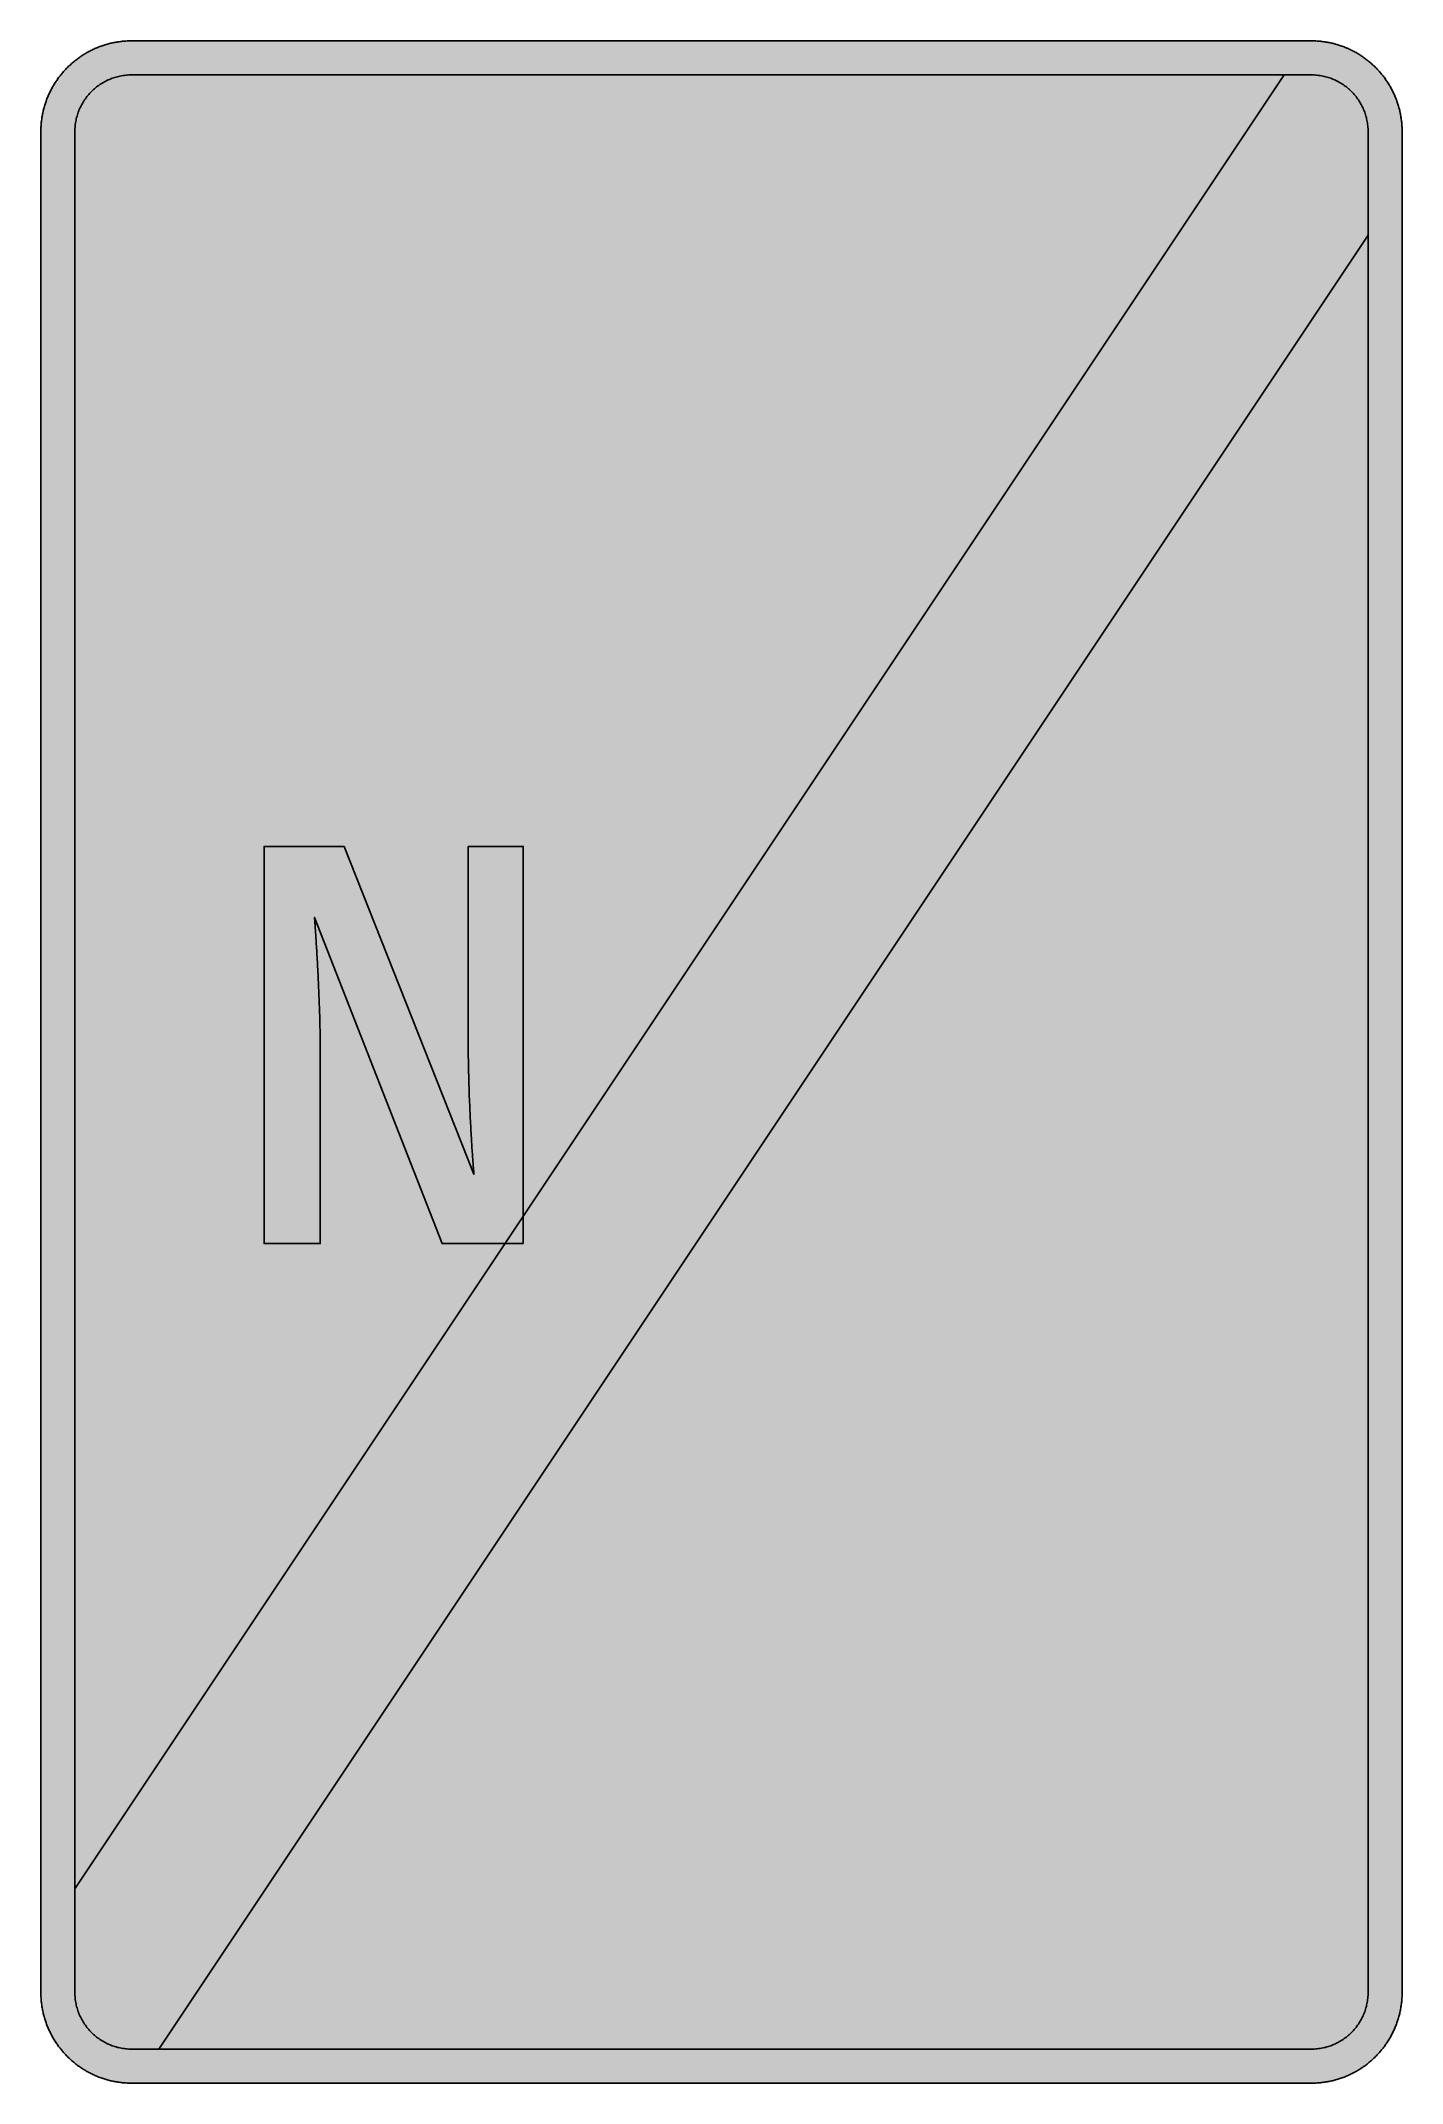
# Model space of a CAD drawing. Header units: millimetres. Extents: x 0 to 212, y 0 to 318.
import ezdxf

# ---------------------------------------------------------------- set-up
doc = ezdxf.new("R2010")
doc.units = ezdxf.units.MM

msp = doc.modelspace()

# ---------------------------------------------------------------- hatches: boundary and pattern name
for color, points in [(254, [(14.1633, 0.0536), (13.9878, 0.0533), (13.8125, 0.0559), (13.6373, 0.061), (13.462, 0.0686), (13.2893, 0.0787), (13.114, 0.0914), (12.9413, 0.1041), (12.7686, 0.1219), (12.5959, 0.1397), (12.4231, 0.16), (12.2504, 0.1829), (12.0777, 0.2057), (11.9075, 0.2337), (11.7373, 0.2616), (11.5672, 0.2921), (11.397, 0.3251), (11.2268, 0.3607), (11.0592, 0.3988), (10.8915, 0.4369), (10.7239, 0.4775), (10.5562, 0.5207), (10.3886, 0.5664), (10.2235, 0.6121), (10.0584, 0.6629), (9.8933, 0.7137), (9.7307, 0.7671), (9.5682, 0.8204), (9.4056, 0.8788), (9.2431, 0.9373), (9.083, 0.9982), (8.923, 1.0617), (8.763, 1.1252), (8.6055, 1.1938), (8.4455, 1.2624), (8.2906, 1.331), (8.1331, 1.4046), (7.9781, 1.4783), (7.8232, 1.5545), (7.6708, 1.6332), (7.5184, 1.7145), (7.366, 1.7958), (7.2161, 1.8796), (7.0663, 1.966), (6.919, 2.0523), (6.7716, 2.1438), (6.6243, 2.2352), (6.4795, 2.3266), (6.3348, 2.4232), (6.19, 2.5197), (6.0477, 2.6187), (5.908, 2.7178), (5.7683, 2.8194), (5.6286, 2.9235), (5.4915, 3.0302), (5.3543, 3.1369), (5.2197, 3.2461), (5.0851, 3.3579), (4.953, 3.4722), (4.8209, 3.5865), (4.6914, 3.7033), (4.5644, 3.8202), (4.4348, 3.9395), (4.3104, 4.0615), (4.1859, 4.1859), (4.0615, 4.3104), (3.9395, 4.4348), (3.8202, 4.5618), (3.7033, 4.6914), (3.5865, 4.8209), (3.4722, 4.953), (3.3579, 5.0851), (3.2487, 5.2197), (3.1369, 5.3543), (3.0302, 5.4915), (2.9235, 5.6286), (2.8194, 5.7683), (2.7178, 5.908), (2.6187, 6.0477), (2.5197, 6.19), (2.4232, 6.3348), (2.3266, 6.477), (2.2352, 6.6243), (2.1438, 6.7691), (2.0523, 6.9164), (1.966, 7.0663), (1.8796, 7.2161), (1.7958, 7.366), (1.7145, 7.5184), (1.6332, 7.6708), (1.5545, 7.8232), (1.4783, 7.9781), (1.4046, 8.1331), (1.331, 8.2906), (1.2598, 8.4455), (1.1913, 8.603), (1.1252, 8.763), (1.0592, 8.923), (0.9982, 9.083), (0.9373, 9.2431), (0.8763, 9.4056), (0.8204, 9.5682), (0.7645, 9.7307), (0.7112, 9.8933), (0.6604, 10.0584), (0.6121, 10.2235), (0.5639, 10.3911), (0.5207, 10.5562), (0.4775, 10.7239), (0.4343, 10.8915), (0.3962, 11.0592), (0.3607, 11.2268), (0.3251, 11.397), (0.2921, 11.5672), (0.2616, 11.7373), (0.2311, 11.9075), (0.2057, 12.0802), (0.1803, 12.2504), (0.1575, 12.4231), (0.1372, 12.5959), (0.1194, 12.7686), (0.1041, 12.9413), (0.0889, 13.1166), (0.0787, 13.2893), (0.0686, 13.4645), (0.061, 13.6373), (0.0559, 13.8125), (0.0508, 13.9878), (0.0508, 14.163), (0.0522, 303.4425), (0.0508, 303.6164), (0.0559, 303.7916), (0.061, 303.9669), (0.0686, 304.1396), (0.0787, 304.3149), (0.0889, 304.4876), (0.1041, 304.6628), (0.1194, 304.8356), (0.1372, 305.0083), (0.1575, 305.181), (0.1803, 305.3537), (0.2057, 305.5239), (0.2311, 305.6966), (0.2616, 305.8668), (0.2921, 306.037), (0.3251, 306.2072), (0.3607, 306.3748), (0.3962, 306.545), (0.4343, 306.7126), (0.4775, 306.8803), (0.5207, 307.0479), (0.5639, 307.213), (0.6121, 307.3781), (0.6604, 307.5432), (0.7112, 307.7083), (0.7645, 307.8734), (0.8204, 308.036), (0.8763, 308.1985), (0.9373, 308.3611), (0.9982, 308.5211), (1.0592, 308.6811), (1.1252, 308.8411), (1.1913, 308.9986), (1.2598, 309.1561), (1.331, 309.3136), (1.4046, 309.4685), (1.4783, 309.626), (1.5545, 309.7784), (1.6332, 309.9333), (1.7145, 310.0857), (1.7958, 310.2356), (1.8796, 310.388), (1.966, 310.5379), (2.0523, 310.6852), (2.1438, 310.8325), (2.2352, 310.9798), (2.3266, 311.1246), (2.4232, 311.2694), (2.5197, 311.4116), (2.6187, 311.5539), (2.7178, 311.6961), (2.8194, 311.8358), (2.9235, 311.9755), (3.0302, 312.1127), (3.1369, 312.2473), (3.2487, 312.3844), (3.3579, 312.5165), (3.4722, 312.6486), (3.5865, 312.7807), (3.7033, 312.9102), (3.8202, 313.0398), (3.9395, 313.1668), (4.0615, 313.2938), (4.1859, 313.4182), (4.3104, 313.5401), (4.4348, 313.6621), (4.5644, 313.784), (4.6914, 313.9008), (4.8209, 314.0177), (4.953, 314.132), (5.0851, 314.2437), (5.2197, 314.3555), (5.3543, 314.4647), (5.4915, 314.5739), (5.6286, 314.6781), (5.7683, 314.7822), (5.908, 314.8838), (6.0477, 314.9854), (6.19, 315.0845), (6.3348, 315.181), (6.4795, 315.275), (6.6243, 315.3689), (6.7716, 315.4604), (6.919, 315.5493), (7.0663, 315.6382), (7.2161, 315.7245), (7.366, 315.8084), (7.5184, 315.8896), (7.6708, 315.9709), (7.8232, 316.0471), (7.9781, 316.1233), (8.1331, 316.1995), (8.2906, 316.2706), (8.4455, 316.3418), (8.6055, 316.4103), (8.763, 316.4789), (8.923, 316.5424), (9.083, 316.6059), (9.2431, 316.6669), (9.4056, 316.7253), (9.5682, 316.7837), (9.7307, 316.8371), (9.8933, 316.8904), (10.0584, 316.9412), (10.2235, 316.992), (10.3886, 317.0377), (10.5562, 317.0834), (10.7239, 317.1266), (10.8915, 317.1673), (11.0592, 317.2079), (11.2268, 317.2435), (11.397, 317.279), (11.5672, 317.312), (11.7373, 317.3425), (11.9075, 317.3705), (12.0777, 317.3984), (12.2504, 317.4213), (12.4231, 317.4441), (12.5959, 317.4644), (12.7686, 317.4822), (12.9413, 317.5), (13.114, 317.5127), (13.2893, 317.5254), (13.462, 317.5356), (13.6373, 317.5432), (13.8125, 317.5483), (13.9878, 317.5508), (14.163, 317.5533), (197.6078, 317.5536), (197.7822, 317.5508), (197.9574, 317.5483), (198.1327, 317.5432), (198.3054, 317.5356), (198.4807, 317.5254), (198.6534, 317.5127), (198.8287, 317.5), (199.0014, 317.4822), (199.1741, 317.4644), (199.3468, 317.4441), (199.5195, 317.4213), (199.6897, 317.3984), (199.8624, 317.3705), (200.0326, 317.3425), (200.2028, 317.312), (200.373, 317.279), (200.5432, 317.2435), (200.7108, 317.2079), (200.8784, 317.1673), (201.0461, 317.1266), (201.2137, 317.0834), (201.3788, 317.0377), (201.5465, 316.992), (201.7116, 316.9412), (201.8767, 316.8904), (202.0392, 316.8371), (202.2018, 316.7837), (202.3643, 316.7253), (202.5269, 316.6669), (202.6869, 316.6059), (202.8469, 316.5424), (203.007, 316.4789), (203.167, 316.4103), (203.3245, 316.3418), (203.4794, 316.2706), (203.6369, 316.1995), (203.7918, 316.1233), (203.9468, 316.0471), (204.0992, 315.9709), (204.2516, 315.8896), (204.404, 315.8084), (204.5538, 315.7245), (204.7037, 315.6382), (204.8535, 315.5493), (205.0009, 315.4604), (205.1456, 315.3689), (205.293, 315.275), (205.4352, 315.181), (205.58, 315.0845), (205.7222, 314.9854), (205.8619, 314.8838), (206.0016, 314.7822), (206.1413, 314.6781), (206.2785, 314.5739), (206.4156, 314.4647), (206.5503, 314.3555), (206.6849, 314.2437), (206.817, 314.132), (206.949, 314.0177), (207.0786, 313.9008), (207.2081, 313.784), (207.3351, 313.6621), (207.4596, 313.5401), (207.584, 313.4182), (207.7085, 313.2938), (207.8304, 313.1668), (207.9498, 313.0398), (208.0666, 312.9102), (208.1835, 312.7807), (208.2978, 312.6486), (208.4121, 312.5165), (208.5238, 312.3844), (208.6331, 312.2473), (208.7397, 312.1127), (208.8464, 311.9755), (208.9506, 311.8358), (209.0522, 311.6961), (209.1512, 311.5539), (209.2503, 311.4116), (209.3468, 311.2694), (209.4433, 311.1246), (209.5348, 310.9798), (209.6262, 310.8325), (209.7176, 310.6852), (209.804, 310.5379), (209.8904, 310.388), (209.9742, 310.2356), (210.0555, 310.0857), (210.1367, 309.9333), (210.2155, 309.7784), (210.2917, 309.626), (210.3653, 309.4685), (210.439, 309.3136), (210.5076, 309.1561), (210.5762, 308.9986), (210.6447, 308.8411), (210.7082, 308.6811), (210.7717, 308.5211), (210.8327, 308.3611), (210.8911, 308.1985), (210.9495, 308.036), (211.0029, 307.8734), (211.0562, 307.7083), (211.107, 307.5432), (211.1578, 307.3781), (211.2035, 307.213), (211.2493, 307.0479), (211.2924, 306.8803), (211.3331, 306.7126), (211.3712, 306.545), (211.4093, 306.3748), (211.4448, 306.2072), (211.4779, 306.037), (211.5083, 305.8668), (211.5363, 305.6966), (211.5642, 305.5239), (211.5871, 305.3537), (211.6099, 305.181), (211.6303, 305.0083), (211.648, 304.8356), (211.6658, 304.6628), (211.6785, 304.4876), (211.6912, 304.3149), (211.7014, 304.1396), (211.709, 303.9669), (211.7141, 303.7916), (211.7166, 303.6164), (211.7166, 303.4411), (211.7189, 14.1647), (211.7166, 13.9878), (211.7141, 13.8125), (211.709, 13.6373), (211.7014, 13.4645), (211.6912, 13.2893), (211.6785, 13.1166), (211.6658, 12.9413), (211.648, 12.7686), (211.6303, 12.5959), (211.6099, 12.4231), (211.5871, 12.2504), (211.5642, 12.0802), (211.5363, 11.9075), (211.5083, 11.7373), (211.4779, 11.5672), (211.4448, 11.397), (211.4093, 11.2268), (211.3712, 11.0592), (211.3331, 10.8915), (211.2924, 10.7239), (211.2493, 10.5562), (211.2035, 10.3911), (211.1578, 10.2235), (211.107, 10.0584), (211.0562, 9.8933), (211.0029, 9.7307), (210.9495, 9.5682), (210.8911, 9.4056), (210.8327, 9.2431), (210.7717, 9.083), (210.7082, 8.923), (210.6447, 8.763), (210.5762, 8.603), (210.5076, 8.4455), (210.439, 8.2906), (210.3653, 8.1331), (210.2917, 7.9781), (210.2155, 7.8232), (210.1367, 7.6708), (210.0555, 7.5184), (209.9742, 7.366), (209.8904, 7.2161), (209.804, 7.0663), (209.7176, 6.9164), (209.6262, 6.7691), (209.5348, 6.6243), (209.4433, 6.477), (209.3468, 6.3348), (209.2503, 6.19), (209.1512, 6.0477), (209.0522, 5.908), (208.9506, 5.7683), (208.8464, 5.6286), (208.7397, 5.4915), (208.6331, 5.3543), (208.5238, 5.2197), (208.4121, 5.0851), (208.2978, 4.953), (208.1835, 4.8209), (208.0666, 4.6914), (207.9498, 4.5618), (207.8304, 4.4348), (207.7085, 4.3104), (207.584, 4.1859), (207.4596, 4.0615), (207.3351, 3.9395), (207.2081, 3.8202), (207.0786, 3.7033), (206.949, 3.5865), (206.817, 3.4722), (206.6849, 3.3579), (206.5503, 3.2461), (206.4156, 3.1369), (206.2785, 3.0302), (206.1413, 2.9235), (206.0016, 2.8194), (205.8619, 2.7178), (205.7222, 2.6187), (205.58, 2.5197), (205.4352, 2.4232), (205.293, 2.3266), (205.1456, 2.2352), (205.0009, 2.1438), (204.8535, 2.0523), (204.7037, 1.966), (204.5538, 1.8796), (204.404, 1.7958), (204.2516, 1.7145), (204.0992, 1.6332), (203.9468, 1.5545), (203.7918, 1.4783), (203.6369, 1.4046), (203.4794, 1.331), (203.3245, 1.2624), (203.167, 1.1938), (203.007, 1.1252), (202.8469, 1.0617), (202.6869, 0.9982), (202.5269, 0.9373), (202.3643, 0.8788), (202.2018, 0.8204), (202.0392, 0.7671), (201.8767, 0.7137), (201.7116, 0.6629), (201.5465, 0.6121), (201.3788, 0.5664), (201.2137, 0.5207), (201.0461, 0.4775), (200.8784, 0.4369), (200.7108, 0.3988), (200.5432, 0.3607), (200.373, 0.3251), (200.2028, 0.2921), (200.0326, 0.2616), (199.8624, 0.2337), (199.6897, 0.2057), (199.5195, 0.1829), (199.3468, 0.16), (199.1741, 0.1397), (199.0014, 0.1219), (198.8287, 0.1041), (198.6534, 0.0914), (198.4807, 0.0787), (198.3054, 0.0686), (198.1327, 0.061), (197.9574, 0.0559), (197.7822, 0.0533), (197.6069, 0.0533)]), (104, [(14.1633, 5.3453), (13.9344, 5.3467), (13.7084, 5.3543), (13.4849, 5.3696), (13.2613, 5.3899), (13.0378, 5.4153), (12.8194, 5.4458), (12.6009, 5.4813), (12.385, 5.522), (12.1717, 5.5702), (11.9583, 5.621), (11.7475, 5.6794), (11.5392, 5.7404), (11.3335, 5.8064), (11.1303, 5.8801), (10.9296, 5.9563), (10.729, 6.0376), (10.5334, 6.1239), (10.3378, 6.2128), (10.1473, 6.3094), (9.9593, 6.4084), (9.7714, 6.5126), (9.5885, 6.6218), (9.4082, 6.7335), (9.2304, 6.8504), (9.0576, 6.9698), (8.8849, 7.0968), (8.7173, 7.2238), (8.5522, 7.3584), (8.3896, 7.4955), (8.2321, 7.6352), (8.0772, 7.78), (7.9273, 7.9273), (7.7775, 8.0772), (7.6352, 8.2321), (7.493, 8.3922), (7.3558, 8.5522), (7.2238, 8.7173), (7.0942, 8.8875), (6.9698, 9.0576), (6.8504, 9.2329), (6.7335, 9.4107), (6.6192, 9.591), (6.5126, 9.7739), (6.4084, 9.9593), (6.3068, 10.1473), (6.2128, 10.3403), (6.1214, 10.5334), (6.035, 10.7315), (5.9538, 10.9296), (5.8776, 11.1303), (5.8064, 11.3335), (5.7404, 11.5418), (5.6769, 11.75), (5.621, 11.9583), (5.5677, 12.1717), (5.522, 12.385), (5.4813, 12.6009), (5.4432, 12.8194), (5.4127, 13.0404), (5.3873, 13.2613), (5.3696, 13.4849), (5.3543, 13.7084), (5.3467, 13.937), (5.3416, 14.163), (5.3439, 303.4425), (5.3467, 303.6697), (5.3543, 303.8958), (5.3696, 304.1193), (5.3873, 304.3428), (5.4127, 304.5638), (5.4432, 304.7848), (5.4813, 305.0032), (5.522, 305.2191), (5.5677, 305.4325), (5.621, 305.6458), (5.6769, 305.8541), (5.7404, 306.0624), (5.8064, 306.2707), (5.8776, 306.4739), (5.9538, 306.6745), (6.035, 306.8726), (6.1214, 307.0708), (6.2128, 307.2638), (6.3068, 307.4568), (6.4084, 307.6448), (6.5126, 307.8302), (6.6192, 308.0131), (6.7335, 308.1934), (6.8504, 308.3712), (6.9698, 308.5465), (7.0942, 308.7167), (7.2238, 308.8869), (7.3558, 309.052), (7.493, 309.212), (7.6352, 309.372), (7.7775, 309.5269), (7.9273, 309.6768), (8.0772, 309.8241), (8.2321, 309.9689), (8.3896, 310.1086), (8.5522, 310.2458), (8.7173, 310.3804), (8.8849, 310.5074), (9.0576, 310.6344), (9.2304, 310.7538), (9.4082, 310.8706), (9.5885, 310.9824), (9.7714, 311.0916), (9.9593, 311.1957), (10.1473, 311.2948), (10.3378, 311.3913), (10.5334, 311.4802), (10.729, 311.5666), (10.9296, 311.6478), (11.1303, 311.7266), (11.3335, 311.7977), (11.5392, 311.8637), (11.7475, 311.9272), (11.9583, 311.9831), (12.1717, 312.0339), (12.385, 312.0822), (12.6009, 312.1228), (12.8194, 312.1584), (13.0378, 312.1889), (13.2613, 312.2143), (13.4849, 312.2346), (13.7084, 312.2498), (13.9344, 312.2574), (14.163, 312.26), (197.6078, 312.262), (197.833, 312.2574), (198.0616, 312.2498), (198.2851, 312.2346), (198.5086, 312.2143), (198.7296, 312.1889), (198.9506, 312.1584), (199.169, 312.1228), (199.3849, 312.0822), (199.5983, 312.0339), (199.8116, 311.9831), (200.0199, 311.9272), (200.2282, 311.8637), (200.4365, 311.7977), (200.6397, 311.7266), (200.8403, 311.6478), (201.0385, 311.5666), (201.2366, 311.4802), (201.4296, 311.3913), (201.6227, 311.2948), (201.8106, 311.1957), (201.996, 311.0916), (202.1789, 310.9824), (202.3593, 310.8706), (202.5371, 310.7538), (202.7123, 310.6344), (202.8825, 310.5074), (203.0527, 310.3804), (203.2178, 310.2458), (203.3778, 310.1086), (203.5378, 309.9689), (203.6928, 309.8241), (203.8426, 309.6768), (203.9899, 309.5269), (204.1347, 309.372), (204.2744, 309.212), (204.4116, 309.052), (204.5462, 308.8869), (204.6732, 308.7167), (204.8002, 308.5465), (204.9196, 308.3712), (205.0364, 308.1934), (205.1482, 308.0131), (205.2574, 307.8302), (205.3615, 307.6448), (205.4606, 307.4568), (205.5571, 307.2638), (205.646, 307.0708), (205.7324, 306.8726), (205.8137, 306.6745), (205.8899, 306.4739), (205.9635, 306.2707), (206.0296, 306.0624), (206.0905, 305.8541), (206.1489, 305.6458), (206.1997, 305.4325), (206.248, 305.2191), (206.2886, 305.0032), (206.3242, 304.7848), (206.3547, 304.5638), (206.3801, 304.3428), (206.4004, 304.1193), (206.4156, 303.8958), (206.4233, 303.6697), (206.4258, 303.4411), (206.4272, 14.1647), (206.4233, 13.937), (206.4156, 13.7084), (206.4004, 13.4849), (206.3801, 13.2613), (206.3547, 13.0404), (206.3242, 12.8194), (206.2886, 12.6009), (206.248, 12.385), (206.1997, 12.1717), (206.1489, 11.9583), (206.0905, 11.75), (206.0296, 11.5418), (205.9635, 11.3335), (205.8899, 11.1303), (205.8137, 10.9296), (205.7324, 10.7315), (205.646, 10.5334), (205.5571, 10.3403), (205.4606, 10.1473), (205.3615, 9.9593), (205.2574, 9.7739), (205.1482, 9.591), (205.0364, 9.4107), (204.9196, 9.2329), (204.8002, 9.0576), (204.6732, 8.8875), (204.5462, 8.7173), (204.4116, 8.5522), (204.2744, 8.3922), (204.1347, 8.2321), (203.9899, 8.0772), (203.8426, 7.9273), (203.6928, 7.78), (203.5378, 7.6352), (203.3778, 7.4955), (203.2178, 7.3584), (203.0527, 7.2238), (202.8825, 7.0968), (202.7123, 6.9698), (202.5371, 6.8504), (202.3593, 6.7335), (202.1789, 6.6218), (201.996, 6.5126), (201.8106, 6.4084), (201.6227, 6.3094), (201.4296, 6.2128), (201.2366, 6.1239), (201.0385, 6.0376), (200.8403, 5.9563), (200.6397, 5.8801), (200.4365, 5.8064), (200.2282, 5.7404), (200.0199, 5.6794), (199.8116, 5.621), (199.5983, 5.5702), (199.3849, 5.522), (199.169, 5.4813), (198.9506, 5.4458), (198.7296, 5.4153), (198.5086, 5.3899), (198.2851, 5.3696), (198.0616, 5.3543), (197.833, 5.3467), (197.6069, 5.3442)]), (22, [(5.3439, 30.2489), (193.3526, 312.262), (197.6078, 312.262), (197.833, 312.2574), (198.0616, 312.2498), (198.2851, 312.2346), (198.5086, 312.2143), (198.7296, 312.1889), (198.9506, 312.1584), (199.169, 312.1228), (199.3849, 312.0822), (199.5983, 312.0339), (199.8116, 311.9831), (200.0199, 311.9272), (200.2282, 311.8637), (200.4365, 311.7977), (200.6397, 311.7266), (200.8403, 311.6478), (201.0385, 311.5666), (201.2366, 311.4802), (201.4296, 311.3913), (201.6227, 311.2948), (201.8106, 311.1957), (201.996, 311.0916), (202.1789, 310.9824), (202.3593, 310.8706), (202.5371, 310.7538), (202.7123, 310.6344), (202.8825, 310.5074), (203.0527, 310.3804), (203.2178, 310.2458), (203.3778, 310.1086), (203.5378, 309.9689), (203.6928, 309.8241), (203.8426, 309.6768), (203.9899, 309.5269), (204.1347, 309.372), (204.2744, 309.212), (204.4116, 309.052), (204.5462, 308.8869), (204.6732, 308.7167), (204.8002, 308.5465), (204.9196, 308.3712), (205.0364, 308.1934), (205.1482, 308.0131), (205.2574, 307.8302), (205.3615, 307.6448), (205.4606, 307.4568), (205.5571, 307.2638), (205.646, 307.0708), (205.7324, 306.8726), (205.8137, 306.6745), (205.8899, 306.4739), (205.9635, 306.2707), (206.0296, 306.0624), (206.0905, 305.8541), (206.1489, 305.6458), (206.1997, 305.4325), (206.248, 305.2191), (206.2886, 305.0032), (206.3242, 304.7848), (206.3547, 304.5638), (206.3801, 304.3428), (206.4004, 304.1193), (206.4156, 303.8958), (206.4233, 303.6697), (206.4258, 303.4411), (206.4272, 287.3565), (18.4203, 5.3453), (14.1633, 5.3453), (13.9344, 5.3467), (13.7084, 5.3543), (13.4849, 5.3696), (13.2613, 5.3899), (13.0378, 5.4153), (12.8194, 5.4458), (12.6009, 5.4813), (12.385, 5.522), (12.1717, 5.5702), (11.9583, 5.621), (11.7475, 5.6794), (11.5392, 5.7404), (11.3335, 5.8064), (11.1303, 5.8801), (10.9296, 5.9563), (10.729, 6.0376), (10.5334, 6.1239), (10.3378, 6.2128), (10.1473, 6.3094), (9.9593, 6.4084), (9.7714, 6.5126), (9.5885, 6.6218), (9.4082, 6.7335), (9.2304, 6.8504), (9.0576, 6.9698), (8.8849, 7.0968), (8.7173, 7.2238), (8.5522, 7.3584), (8.3896, 7.4955), (8.2321, 7.6352), (8.0772, 7.78), (7.9273, 7.9273), (7.7775, 8.0772), (7.6352, 8.2321), (7.493, 8.3922), (7.3558, 8.5522), (7.2238, 8.7173), (7.0942, 8.8875), (6.9698, 9.0576), (6.8504, 9.2329), (6.7335, 9.4107), (6.6192, 9.591), (6.5126, 9.7739), (6.4084, 9.9593), (6.3068, 10.1473), (6.2128, 10.3403), (6.1214, 10.5334), (6.035, 10.7315), (5.9538, 10.9296), (5.8776, 11.1303), (5.8064, 11.3335), (5.7404, 11.5418), (5.6769, 11.75), (5.621, 11.9583), (5.5677, 12.1717), (5.522, 12.385), (5.4813, 12.6009), (5.4432, 12.8194), (5.4127, 13.0404), (5.3873, 13.2613), (5.3696, 13.4849), (5.3543, 13.7084), (5.3467, 13.937), (5.3416, 14.163)]), (254, [(75.0616, 130.5814), (75.0616, 192.3175), (66.5067, 192.3175), (66.5067, 162.0668), (66.5074, 161.5694), (66.5074, 161.0741), (66.5099, 160.5813), (66.515, 160.0886), (66.5201, 159.5984), (66.5277, 159.1081), (66.5353, 158.6205), (66.5429, 158.1353), (66.5531, 157.6527), (66.5632, 157.1727), (66.5734, 156.6977), (66.5861, 156.2227), (66.5988, 155.7528), (66.614, 155.2854), (66.6293, 154.8206), (66.6445, 154.3634), (66.6598, 153.9062), (66.675, 153.4566), (66.6928, 153.0096), (66.7106, 152.5702), (66.7283, 152.1333), (66.7461, 151.7015), (66.7664, 151.2773), (66.7842, 150.8557), (66.8045, 150.4442), (66.8249, 150.0353), (66.8452, 149.6339), (66.863, 149.2402), (66.8858, 148.8542), (66.9061, 148.4732), (66.9265, 148.0998), (66.9468, 147.734), (66.9671, 147.3759), (66.9874, 147.0254), (67.0077, 146.685), (67.0281, 146.3523), (67.0484, 146.0271), (67.0687, 145.7122), (67.089, 145.4048), (67.1093, 145.1077), (67.1271, 144.8181), (67.1474, 144.5412), (67.1652, 144.272), (67.183, 144.0155), (67.2008, 143.7665), (67.2186, 143.5303), (67.2338, 143.3043), (67.249, 143.0909), (67.2643, 142.8852), (67.2795, 142.6947), (67.2922, 142.5143), (67.3049, 142.3467), (67.3176, 142.1892), (67.3303, 142.0444), (67.3405, 141.9149), (67.3506, 141.7955), (67.3583, 141.6914), (67.3659, 141.5999), (67.371, 141.5212), (67.3786, 141.4551), (67.3811, 141.4069), (67.3837, 141.3688), (67.3862, 141.3485), (67.3862, 141.3408), (47.1921, 192.3175), (34.7567, 192.3175), (34.7567, 130.5814), (43.488, 130.5814), (43.488, 160.8321), (43.4848, 161.2468), (43.4848, 161.6659), (43.4823, 162.0876), (43.4772, 162.5143), (43.4721, 162.9435), (43.4645, 163.3728), (43.4569, 163.8071), (43.4492, 164.2415), (43.4391, 164.6784), (43.4289, 165.1152), (43.4188, 165.5547), (43.4061, 165.9941), (43.3934, 166.4335), (43.3781, 166.8729), (43.3629, 167.3098), (43.3476, 167.7492), (43.3324, 168.1861), (43.3172, 168.6204), (43.2994, 169.0522), (43.2816, 169.484), (43.2638, 169.9133), (43.246, 170.34), (43.2257, 170.7617), (43.2079, 171.1808), (43.1876, 171.5948), (43.1673, 172.0063), (43.147, 172.4127), (43.1292, 172.8165), (43.1063, 173.2128), (43.086, 173.6039), (43.0657, 173.99), (43.0454, 174.3685), (43.0251, 174.7418), (43.0047, 175.1076), (42.9844, 175.4657), (42.9641, 175.8188), (42.9438, 176.1617), (42.9235, 176.497), (42.9031, 176.8246), (42.8828, 177.1421), (42.865, 177.452), (42.8447, 177.7517), (42.8269, 178.0438), (42.8092, 178.3232), (42.7914, 178.5925), (42.7736, 178.8516), (42.7584, 179.0979), (42.7431, 179.3342), (42.7279, 179.5602), (42.7126, 179.771), (42.6999, 179.9717), (42.6872, 180.1597), (42.6745, 180.3324), (42.6618, 180.4949), (42.6517, 180.6423), (42.6415, 180.7743), (42.6339, 180.8937), (42.6263, 180.9979), (42.6212, 181.0868), (42.6136, 181.1579), (42.611, 181.2163), (42.6085, 181.2595), (42.606, 181.2823), (42.606, 181.2925), (62.4498, 130.5814)])]:
    msp.add_hatch(color=color).paths.add_polyline_path(points)
h = msp.add_hatch(color=254)
edge = h.paths.add_edge_path()
edge.add_line((121.1873, 161.3613), (121.1834, 160.4645))
edge.add_line((121.1834, 160.4645), (121.1783, 159.5907))
edge.add_line((121.1783, 159.5907), (121.1682, 158.7348))
edge.add_line((121.1682, 158.7348), (121.1555, 157.9016))
edge.add_line((121.1555, 157.9016), (121.1377, 157.0863))
edge.add_line((121.1377, 157.0863), (121.1148, 156.2913))
edge.add_line((121.1148, 156.2913), (121.0894, 155.514))
edge.add_line((121.0894, 155.514), (121.0589, 154.7571))
edge.add_line((121.0589, 154.7571), (121.0234, 154.0205))
edge.add_line((121.0234, 154.0205), (120.9853, 153.2992))
edge.add_line((120.9853, 153.2992), (120.9421, 152.5981))
edge.add_line((120.9421, 152.5981), (120.8964, 151.9174))
edge.add_line((120.8964, 151.9174), (120.8456, 151.2519))
edge.add_line((120.8456, 151.2519), (120.7897, 150.6068))
edge.add_line((120.7897, 150.6068), (120.7287, 149.9768))
edge.add_line((120.7287, 149.9768), (120.6627, 149.3672))
edge.add_line((120.6627, 149.3672), (120.5941, 148.7729))
edge.add_line((120.5941, 148.7729), (120.5205, 148.1963))
edge.add_line((120.5205, 148.1963), (120.4417, 147.6375))
edge.add_line((120.4417, 147.6375), (120.3604, 147.0939))
edge.add_line((120.3604, 147.0939), (120.2715, 146.5682))
edge.add_line((120.2715, 146.5682), (120.1801, 146.0576))
edge.add_line((120.1801, 146.0576), (120.0836, 145.5649))
edge.add_line((120.0836, 145.5649), (119.982, 145.0873))
edge.add_line((119.982, 145.0873), (119.8753, 144.6251))
edge.add_line((119.8753, 144.6251), (119.7635, 144.178))
edge.add_line((119.7635, 144.178), (119.6467, 143.7462))
edge.add_line((119.6467, 143.7462), (119.5273, 143.3297))
edge.add_line((119.5273, 143.3297), (119.4003, 142.9283))
edge.add_line((119.4003, 142.9283), (119.2682, 142.5423))
edge.add_line((119.2682, 142.5423), (119.1336, 142.1714))
edge.add_line((119.1336, 142.1714), (118.9914, 141.8133))
edge.add_line((118.9914, 141.8133), (118.8466, 141.4704))
edge.add_line((118.8466, 141.4704), (118.6942, 141.1402))
edge.add_line((118.6942, 141.1402), (118.5393, 140.8252))
edge.add_line((118.5393, 140.8252), (118.3767, 140.523))
edge.add_line((118.3767, 140.523), (118.2091, 140.2359))
edge.add_line((118.2091, 140.2359), (118.0363, 139.9591))
edge.add_line((118.0363, 139.9591), (117.8585, 139.6975))
edge.add_line((117.8585, 139.6975), (117.6757, 139.446))
edge.add_line((117.6757, 139.446), (117.4877, 139.2098))
edge.add_line((117.4877, 139.2098), (117.2947, 138.9837))
edge.add_line((117.2947, 138.9837), (117.094, 138.7704))
edge.add_line((117.094, 138.7704), (116.8908, 138.5697))
edge.add_line((116.8908, 138.5697), (116.68, 138.3817))
edge.add_line((116.68, 138.3817), (116.4641, 138.2039))
edge.add_line((116.4641, 138.2039), (116.2406, 138.0363))
edge.add_line((116.2406, 138.0363), (116.0145, 137.8814))
edge.add_line((116.0145, 137.8814), (115.7808, 137.7391))
edge.add_line((115.7808, 137.7391), (115.5421, 137.6045))
edge.add_line((115.5421, 137.6045), (115.2982, 137.4826))
edge.add_line((115.2982, 137.4826), (115.0468, 137.3683))
edge.add_line((115.0468, 137.3683), (114.7902, 137.2667))
edge.add_line((114.7902, 137.2667), (114.5286, 137.1752))
edge.add_line((114.5286, 137.1752), (114.2594, 137.0914))
edge.add_line((114.2594, 137.0914), (113.985, 137.0178))
edge.add_line((113.985, 137.0178), (113.7056, 136.9543))
edge.add_line((113.7056, 136.9543), (113.4186, 136.9009))
edge.add_line((113.4186, 136.9009), (113.1265, 136.8552))
edge.add_line((113.1265, 136.8552), (112.8293, 136.8171))
edge.add_line((112.8293, 136.8171), (112.5245, 136.7892))
edge.add_line((112.5245, 136.7892), (112.2147, 136.7688))
edge.add_line((112.2147, 136.7688), (111.8972, 136.7587))
edge.add_line((111.8972, 136.7587), (111.572, 136.7536))
edge.add_line((111.572, 136.7536), (111.2495, 136.7587))
edge.add_line((111.2495, 136.7587), (110.932, 136.7739))
edge.add_line((110.932, 136.7739), (110.6221, 136.7968))
edge.add_line((110.6221, 136.7968), (110.3173, 136.8323))
edge.add_line((110.3173, 136.8323), (110.0176, 136.8755))
edge.add_line((110.0176, 136.8755), (109.7255, 136.9289))
edge.add_line((109.7255, 136.9289), (109.4384, 136.9949))
edge.add_line((109.4384, 136.9949), (109.159, 137.0686))
edge.add_line((109.159, 137.0686), (108.8847, 137.1549))
edge.add_line((108.8847, 137.1549), (108.618, 137.2514))
edge.add_line((108.618, 137.2514), (108.3539, 137.3581))
edge.add_line((108.3539, 137.3581), (108.0973, 137.475))
edge.add_line((108.0973, 137.475), (107.8484, 137.6045))
edge.add_line((107.8484, 137.6045), (107.6046, 137.7442))
edge.add_line((107.6046, 137.7442), (107.3633, 137.8941))
edge.add_line((107.3633, 137.8941), (107.1321, 138.0566))
edge.add_line((107.1321, 138.0566), (106.9035, 138.2293))
edge.add_line((106.9035, 138.2293), (106.6825, 138.4148))
edge.add_line((106.6825, 138.4148), (106.4666, 138.6103))
edge.add_line((106.4666, 138.6103), (106.2558, 138.8186))
edge.add_line((106.2558, 138.8186), (106.0501, 139.0396))
edge.add_line((106.0501, 139.0396), (105.852, 139.2707))
edge.add_line((105.852, 139.2707), (105.6589, 139.5146))
edge.add_line((105.6589, 139.5146), (105.4684, 139.7711))
edge.add_line((105.4684, 139.7711), (105.2855, 140.0404))
edge.add_line((105.2855, 140.0404), (105.1077, 140.3223))
edge.add_line((105.1077, 140.3223), (104.9376, 140.6169))
edge.add_line((104.9376, 140.6169), (104.7699, 140.9217))
edge.add_line((104.7699, 140.9217), (104.6074, 141.2418))
edge.add_line((104.6074, 141.2418), (104.4499, 141.5745))
edge.add_line((104.4499, 141.5745), (104.3, 141.9174))
edge.add_line((104.3, 141.9174), (104.1527, 142.2781))
edge.add_line((104.1527, 142.2781), (104.013, 142.6489))
edge.add_line((104.013, 142.6489), (103.8758, 143.0325))
edge.add_line((103.8758, 143.0325), (103.7463, 143.4313))
edge.add_line((103.7463, 143.4313), (103.6193, 143.8427))
edge.add_line((103.6193, 143.8427), (103.4974, 144.2695))
edge.add_line((103.4974, 144.2695), (103.3831, 144.7089))
edge.add_line((103.3831, 144.7089), (103.2713, 145.161))
edge.add_line((103.2713, 145.161), (103.1646, 145.6284))
edge.add_line((103.1646, 145.6284), (103.063, 146.111))
edge.add_line((103.063, 146.111), (102.9665, 146.6063))
edge.add_line((102.9665, 146.6063), (102.8725, 147.1168))
edge.add_line((102.8725, 147.1168), (102.7862, 147.6426))
edge.add_line((102.7862, 147.6426), (102.7024, 148.1811))
edge.add_line((102.7024, 148.1811), (102.6236, 148.7348))
edge.add_line((102.6236, 148.7348), (102.55, 149.3037))
edge.add_line((102.55, 149.3037), (102.4814, 149.8879))
edge.add_line((102.4814, 149.8879), (102.4179, 150.4874))
edge.add_line((102.4179, 150.4874), (102.3569, 151.1021))
edge.add_line((102.3569, 151.1021), (102.301, 151.7294))
edge.add_line((102.301, 151.7294), (102.2502, 152.3746))
edge.add_line((102.2502, 152.3746), (102.202, 153.035))
edge.add_line((102.202, 153.035), (102.1588, 153.7132))
edge.add_line((102.1588, 153.7132), (102.1207, 154.4041))
edge.add_line((102.1207, 154.4041), (102.0877, 155.1127))
edge.add_line((102.0877, 155.1127), (102.0572, 155.8366))
edge.add_line((102.0572, 155.8366), (102.0318, 156.5758))
edge.add_line((102.0318, 156.5758), (102.0089, 157.3327))
edge.add_line((102.0089, 157.3327), (101.9912, 158.1048))
edge.add_line((101.9912, 158.1048), (101.9785, 158.8922))
edge.add_line((101.9785, 158.8922), (101.9683, 159.7))
edge.add_line((101.9683, 159.7), (101.9607, 160.5204))
edge.add_line((101.9607, 160.5204), (101.9607, 161.3611))
edge.add_line((101.9607, 161.3611), (101.9607, 162.2146))
edge.add_line((101.9607, 162.2146), (101.9683, 163.0528))
edge.add_line((101.9683, 163.0528), (101.9785, 163.8732))
edge.add_line((101.9785, 163.8732), (101.9937, 164.6758))
edge.add_line((101.9937, 164.6758), (102.0115, 165.4607))
edge.add_line((102.0115, 165.4607), (102.0343, 166.2303))
edge.add_line((102.0343, 166.2303), (102.0623, 166.9821))
edge.add_line((102.0623, 166.9821), (102.0953, 167.7162))
edge.add_line((102.0953, 167.7162), (102.1309, 168.435))
edge.add_line((102.1309, 168.435), (102.1715, 169.1361))
edge.add_line((102.1715, 169.1361), (102.2147, 169.8219))
edge.add_line((102.2147, 169.8219), (102.2655, 170.4924))
edge.add_line((102.2655, 170.4924), (102.3188, 171.1452))
edge.add_line((102.3188, 171.1452), (102.3772, 171.7827))
edge.add_line((102.3772, 171.7827), (102.4407, 172.4025))
edge.add_line((102.4407, 172.4025), (102.5068, 173.0096))
edge.add_line((102.5068, 173.0096), (102.5779, 173.5988))
edge.add_line((102.5779, 173.5988), (102.6541, 174.1729))
edge.add_line((102.6541, 174.1729), (102.7354, 174.7317))
edge.add_line((102.7354, 174.7317), (102.8217, 175.2752))
edge.add_line((102.8217, 175.2752), (102.9106, 175.8036))
edge.add_line((102.9106, 175.8036), (103.0072, 176.3192))
edge.add_line((103.0072, 176.3192), (103.1062, 176.817))
edge.add_line((103.1062, 176.817), (103.2104, 177.3022))
edge.add_line((103.2104, 177.3022), (103.3196, 177.7721))
edge.add_line((103.3196, 177.7721), (103.4339, 178.2267))
edge.add_line((103.4339, 178.2267), (103.5533, 178.6687))
edge.add_line((103.5533, 178.6687), (103.6752, 179.0954))
edge.add_line((103.6752, 179.0954), (103.8047, 179.5069))
edge.add_line((103.8047, 179.5069), (103.9368, 179.9057))
edge.add_line((103.9368, 179.9057), (104.0765, 180.2917))
edge.add_line((104.0765, 180.2917), (104.2187, 180.6626))
edge.add_line((104.2187, 180.6626), (104.3686, 181.0207))
edge.add_line((104.3686, 181.0207), (104.521, 181.3662))
edge.add_line((104.521, 181.3662), (104.6785, 181.6989))
edge.add_line((104.6785, 181.6989), (104.8436, 182.0164))
edge.add_line((104.8436, 182.0164), (105.0112, 182.3212))
edge.add_line((105.0112, 182.3212), (105.1839, 182.6133))
edge.add_line((105.1839, 182.6133), (105.3643, 182.8952))
edge.add_line((105.3643, 182.8952), (105.5472, 183.1619))
edge.add_line((105.5472, 183.1619), (105.7351, 183.4159))
edge.add_line((105.7351, 183.4159), (105.9307, 183.6598))
edge.add_line((105.9307, 183.6598), (106.1288, 183.8884))
edge.add_line((106.1288, 183.8884), (106.3346, 184.1068))
edge.add_line((106.3346, 184.1068), (106.5428, 184.3126))
edge.add_line((106.5428, 184.3126), (106.7587, 184.5081))
edge.add_line((106.7587, 184.5081), (106.9797, 184.691))
edge.add_line((106.9797, 184.691), (107.2058, 184.8612))
edge.add_line((107.2058, 184.8612), (107.4369, 185.0212))
edge.add_line((107.4369, 185.0212), (107.6731, 185.1711))
edge.add_line((107.6731, 185.1711), (107.917, 185.3082))
edge.add_line((107.917, 185.3082), (108.1634, 185.4352))
edge.add_line((108.1634, 185.4352), (108.4174, 185.5495))
edge.add_line((108.4174, 185.5495), (108.6764, 185.6562))
edge.add_line((108.6764, 185.6562), (108.9406, 185.7502))
edge.add_line((108.9406, 185.7502), (109.2098, 185.834))
edge.add_line((109.2098, 185.834), (109.4867, 185.9077))
edge.add_line((109.4867, 185.9077), (109.7661, 185.9712))
edge.add_line((109.7661, 185.9712), (110.0531, 186.0245))
edge.add_line((110.0531, 186.0245), (110.3452, 186.0677))
edge.add_line((110.3452, 186.0677), (110.6449, 186.1007))
edge.add_line((110.6449, 186.1007), (110.9472, 186.1236))
edge.add_line((110.9472, 186.1236), (111.2571, 186.1388))
edge.add_line((111.2571, 186.1388), (111.572, 186.1414))
edge.add_line((111.572, 186.1414), (111.887, 186.1388))
edge.add_line((111.887, 186.1388), (112.1969, 186.1261))
edge.add_line((112.1969, 186.1261), (112.5017, 186.1058))
edge.add_line((112.5017, 186.1058), (112.7989, 186.0753))
edge.add_line((112.7989, 186.0753), (113.0935, 186.0398))
edge.add_line((113.0935, 186.0398), (113.378, 185.9915))
edge.add_line((113.378, 185.9915), (113.6599, 185.9356))
edge.add_line((113.6599, 185.9356), (113.9368, 185.8696))
edge.add_line((113.9368, 185.8696), (114.206, 185.7959))
edge.add_line((114.206, 185.7959), (114.4702, 185.7096))
edge.add_line((114.4702, 185.7096), (114.7293, 185.6156))
edge.add_line((114.7293, 185.6156), (114.9807, 185.5114))
edge.add_line((114.9807, 185.5114), (115.2296, 185.3946))
edge.add_line((115.2296, 185.3946), (115.4709, 185.2701))
edge.add_line((115.4709, 185.2701), (115.7097, 185.133))
edge.add_line((115.7097, 185.133), (115.9408, 184.9857))
edge.add_line((115.9408, 184.9857), (116.1669, 184.8282))
edge.add_line((116.1669, 184.8282), (116.3853, 184.658))
edge.add_line((116.3853, 184.658), (116.6012, 184.4777))
edge.add_line((116.6012, 184.4777), (116.8121, 184.2846))
edge.add_line((116.8121, 184.2846), (117.0153, 184.0814))
edge.add_line((117.0153, 184.0814), (117.2159, 183.863))
edge.add_line((117.2159, 183.863), (117.409, 183.6344))
edge.add_line((117.409, 183.6344), (117.5995, 183.3931))
edge.add_line((117.5995, 183.3931), (117.7823, 183.1391))
edge.add_line((117.7823, 183.1391), (117.9601, 182.8724))
edge.add_line((117.9601, 182.8724), (118.1354, 182.593))
edge.add_line((118.1354, 182.593), (118.303, 182.3009))
edge.add_line((118.303, 182.3009), (118.4656, 181.9961))
edge.add_line((118.4656, 181.9961), (118.6256, 181.676))
edge.add_line((118.6256, 181.676), (118.778, 181.3408))
edge.add_line((118.778, 181.3408), (118.9253, 180.9953))
edge.add_line((118.9253, 180.9953), (119.0701, 180.6321))
edge.add_line((119.0701, 180.6321), (119.2073, 180.2562))
edge.add_line((119.2073, 180.2562), (119.3419, 179.865))
edge.add_line((119.3419, 179.865), (119.4689, 179.4612))
edge.add_line((119.4689, 179.4612), (119.5934, 179.0421))
edge.add_line((119.5934, 179.0421), (119.7127, 178.6052))
edge.add_line((119.7127, 178.6052), (119.8245, 178.1556))
edge.add_line((119.8245, 178.1556), (119.9337, 177.6882))
edge.add_line((119.9337, 177.6882), (120.0404, 177.2082))
edge.add_line((120.0404, 177.2082), (120.1395, 176.7103))
edge.add_line((120.1395, 176.7103), (120.2334, 176.1973))
edge.add_line((120.2334, 176.1973), (120.3249, 175.6664))
edge.add_line((120.3249, 175.6664), (120.4087, 175.1203))
edge.add_line((120.4087, 175.1203), (120.49, 174.5564))
edge.add_line((120.49, 174.5564), (120.5662, 173.9773))
edge.add_line((120.5662, 173.9773), (120.6398, 173.3804))
edge.add_line((120.6398, 173.3804), (120.7059, 172.7657))
edge.add_line((120.7059, 172.7657), (120.7694, 172.1358))
edge.add_line((120.7694, 172.1358), (120.8278, 171.4856))
edge.add_line((120.8278, 171.4856), (120.8811, 170.8201))
edge.add_line((120.8811, 170.8201), (120.9294, 170.1343))
edge.add_line((120.9294, 170.1343), (120.9751, 169.4307))
edge.add_line((120.9751, 169.4307), (121.0158, 168.7093))
edge.add_line((121.0158, 168.7093), (121.0513, 167.9702))
edge.add_line((121.0513, 167.9702), (121.0843, 167.2107))
edge.add_line((121.0843, 167.2107), (121.1097, 166.4335))
edge.add_line((121.1097, 166.4335), (121.1326, 165.6385))
edge.add_line((121.1326, 165.6385), (121.1529, 164.8206))
edge.add_line((121.1529, 164.8206), (121.1682, 163.9849))
edge.add_line((121.1682, 163.9849), (121.1783, 163.1315))
edge.add_line((121.1783, 163.1315), (121.1834, 162.2552))
edge.add_line((121.1834, 162.2552), (121.1859, 161.3611))
edge = h.paths.add_edge_path(flags=16)
edge.add_line((130.4477, 161.3613), (130.4417, 162.3593))
edge.add_line((130.4417, 162.3593), (130.4315, 163.3449))
edge.add_line((130.4315, 163.3449), (130.4112, 164.3126))
edge.add_line((130.4112, 164.3126), (130.3833, 165.2651))
edge.add_line((130.3833, 165.2651), (130.3477, 166.1998))
edge.add_line((130.3477, 166.1998), (130.302, 167.1168))
edge.add_line((130.302, 167.1168), (130.2487, 168.021))
edge.add_line((130.2487, 168.021), (130.1877, 168.9075))
edge.add_line((130.1877, 168.9075), (130.1191, 169.7761))
edge.add_line((130.1191, 169.7761), (130.0429, 170.6296))
edge.add_line((130.0429, 170.6296), (129.9566, 171.4678))
edge.add_line((129.9566, 171.4678), (129.86, 172.2882))
edge.add_line((129.86, 172.2882), (129.7584, 173.0934))
edge.add_line((129.7584, 173.0934), (129.6467, 173.8833))
edge.add_line((129.6467, 173.8833), (129.5248, 174.6555))
edge.add_line((129.5248, 174.6555), (129.3952, 175.4124))
edge.add_line((129.3952, 175.4124), (129.2555, 176.1541))
edge.add_line((129.2555, 176.1541), (129.1082, 176.878))
edge.add_line((129.1082, 176.878), (128.9533, 177.5866))
edge.add_line((128.9533, 177.5866), (128.7856, 178.2801))
edge.add_line((128.7856, 178.2801), (128.6129, 178.9557))
edge.add_line((128.6129, 178.9557), (128.4275, 179.6161))
edge.add_line((128.4275, 179.6161), (128.2344, 180.2613))
edge.add_line((128.2344, 180.2613), (128.0338, 180.8912))
edge.add_line((128.0338, 180.8912), (127.8204, 181.5033))
edge.add_line((127.8204, 181.5033), (127.5994, 182.1002))
edge.add_line((127.5994, 182.1002), (127.3683, 182.6819))
edge.add_line((127.3683, 182.6819), (127.127, 183.2458))
edge.add_line((127.127, 183.2458), (126.8781, 183.7969))
edge.add_line((126.8781, 183.7969), (126.619, 184.3303))
edge.add_line((126.619, 184.3303), (126.3498, 184.846))
edge.add_line((126.3498, 184.846), (126.0704, 185.3489))
edge.add_line((126.0704, 185.3489), (125.7808, 185.834))
edge.add_line((125.7808, 185.834), (125.4811, 186.3065))
edge.add_line((125.4811, 186.3065), (125.1712, 186.7611))
edge.add_line((125.1712, 186.7611), (124.8537, 187.198))
edge.add_line((124.8537, 187.198), (124.5235, 187.6222))
edge.add_line((124.5235, 187.6222), (124.1831, 188.0311))
edge.add_line((124.1831, 188.0311), (123.8352, 188.4223))
edge.add_line((123.8352, 188.4223), (123.4745, 188.7982))
edge.add_line((123.4745, 188.7982), (123.1036, 189.1589))
edge.add_line((123.1036, 189.1589), (122.7226, 189.5043))
edge.add_line((122.7226, 189.5043), (122.3315, 189.8345))
edge.add_line((122.3315, 189.8345), (121.9302, 190.1469))
edge.add_line((121.9302, 190.1469), (121.5161, 190.4467))
edge.add_line((121.5161, 190.4467), (121.0945, 190.7286))
edge.add_line((121.0945, 190.7286), (120.6602, 190.9978))
edge.add_line((120.6602, 190.9978), (120.2157, 191.2493))
edge.add_line((120.2157, 191.2493), (119.7585, 191.4855))
edge.add_line((119.7585, 191.4855), (119.2911, 191.7065))
edge.add_line((119.2911, 191.7065), (118.8136, 191.9148))
edge.add_line((118.8136, 191.9148), (118.3259, 192.1053))
edge.add_line((118.3259, 192.1053), (117.8255, 192.278))
edge.add_line((117.8255, 192.278), (117.315, 192.438))
edge.add_line((117.315, 192.438), (116.7917, 192.5828))
edge.add_line((116.7917, 192.5828), (116.2583, 192.7123))
edge.add_line((116.2583, 192.7123), (115.7122, 192.8266))
edge.add_line((115.7122, 192.8266), (115.156, 192.9257))
edge.add_line((115.156, 192.9257), (114.587, 193.0095))
edge.add_line((114.587, 193.0095), (114.0079, 193.0781))
edge.add_line((114.0079, 193.0781), (113.4161, 193.1289))
edge.add_line((113.4161, 193.1289), (112.8141, 193.167))
edge.add_line((112.8141, 193.167), (112.1994, 193.1899))
edge.add_line((112.1994, 193.1899), (111.572, 193.1975))
edge.add_line((111.572, 193.1975), (110.9472, 193.1899))
edge.add_line((110.9472, 193.1899), (110.3325, 193.167))
edge.add_line((110.3325, 193.167), (109.728, 193.1289))
edge.add_line((109.728, 193.1289), (109.1362, 193.0781))
edge.add_line((109.1362, 193.0781), (108.5571, 193.0095))
edge.add_line((108.5571, 193.0095), (107.9906, 192.9257))
edge.add_line((107.9906, 192.9257), (107.4318, 192.8266))
edge.add_line((107.4318, 192.8266), (106.8883, 192.7123))
edge.add_line((106.8883, 192.7123), (106.3549, 192.5828))
edge.add_line((106.3549, 192.5828), (105.8316, 192.438))
edge.add_line((105.8316, 192.438), (105.3211, 192.278))
edge.add_line((105.3211, 192.278), (104.8207, 192.1053))
edge.add_line((104.8207, 192.1053), (104.3305, 191.9148))
edge.add_line((104.3305, 191.9148), (103.853, 191.7065))
edge.add_line((103.853, 191.7065), (103.3882, 191.4855))
edge.add_line((103.3882, 191.4855), (102.931, 191.2493))
edge.add_line((102.931, 191.2493), (102.4865, 190.9978))
edge.add_line((102.4865, 190.9978), (102.0521, 190.7286))
edge.add_line((102.0521, 190.7286), (101.6279, 190.4467))
edge.add_line((101.6279, 190.4467), (101.2165, 190.1469))
edge.add_line((101.2165, 190.1469), (100.8151, 189.8345))
edge.add_line((100.8151, 189.8345), (100.4214, 189.5043))
edge.add_line((100.4214, 189.5043), (100.043, 189.1589))
edge.add_line((100.043, 189.1589), (99.6721, 188.7982))
edge.add_line((99.6721, 188.7982), (99.3115, 188.4223))
edge.add_line((99.3115, 188.4223), (98.9609, 188.0311))
edge.add_line((98.9609, 188.0311), (98.6206, 187.6222))
edge.add_line((98.6206, 187.6222), (98.2929, 187.198))
edge.add_line((98.2929, 187.198), (97.9729, 186.7611))
edge.add_line((97.9729, 186.7611), (97.663, 186.3065))
edge.add_line((97.663, 186.3065), (97.3658, 185.834))
edge.add_line((97.3658, 185.834), (97.0763, 185.3489))
edge.add_line((97.0763, 185.3489), (96.7969, 184.846))
edge.add_line((96.7969, 184.846), (96.5276, 184.3303))
edge.add_line((96.5276, 184.3303), (96.2685, 183.7969))
edge.add_line((96.2685, 183.7969), (96.0171, 183.2458))
edge.add_line((96.0171, 183.2458), (95.7758, 182.6819))
edge.add_line((95.7758, 182.6819), (95.5472, 182.1002))
edge.add_line((95.5472, 182.1002), (95.3237, 181.5033))
edge.add_line((95.3237, 181.5033), (95.1128, 180.8912))
edge.add_line((95.1128, 180.8912), (94.9096, 180.2613))
edge.add_line((94.9096, 180.2613), (94.7166, 179.6161))
edge.add_line((94.7166, 179.6161), (94.5337, 178.9557))
edge.add_line((94.5337, 178.9557), (94.3585, 178.2801))
edge.add_line((94.3585, 178.2801), (94.1934, 177.5866))
edge.add_line((94.1934, 177.5866), (94.0359, 176.878))
edge.add_line((94.0359, 176.878), (93.8886, 176.1541))
edge.add_line((93.8886, 176.1541), (93.7514, 175.4124))
edge.add_line((93.7514, 175.4124), (93.6219, 174.6555))
edge.add_line((93.6219, 174.6555), (93.4999, 173.8833))
edge.add_line((93.4999, 173.8833), (93.3882, 173.0934))
edge.add_line((93.3882, 173.0934), (93.284, 172.2882))
edge.add_line((93.284, 172.2882), (93.1901, 171.4678))
edge.add_line((93.1901, 171.4678), (93.1037, 170.6296))
edge.add_line((93.1037, 170.6296), (93.025, 169.7761))
edge.add_line((93.025, 169.7761), (92.9564, 168.9075))
edge.add_line((92.9564, 168.9075), (92.8954, 168.021))
edge.add_line((92.8954, 168.021), (92.8421, 167.1168))
edge.add_line((92.8421, 167.1168), (92.7989, 166.1998))
edge.add_line((92.7989, 166.1998), (92.7633, 165.2651))
edge.add_line((92.7633, 165.2651), (92.7354, 164.3126))
edge.add_line((92.7354, 164.3126), (92.7151, 163.3449))
edge.add_line((92.7151, 163.3449), (92.7024, 162.3593))
edge.add_line((92.7024, 162.3593), (92.6998, 161.3611))
edge.add_line((92.6998, 161.3611), (92.7024, 160.3604))
edge.add_line((92.7024, 160.3604), (92.7151, 159.3748))
edge.add_line((92.7151, 159.3748), (92.7354, 158.4096))
edge.add_line((92.7354, 158.4096), (92.7633, 157.4571))
edge.add_line((92.7633, 157.4571), (92.7989, 156.525))
edge.add_line((92.7989, 156.525), (92.8421, 155.6055))
edge.add_line((92.8421, 155.6055), (92.8954, 154.7063))
edge.add_line((92.8954, 154.7063), (92.9564, 153.8199))
edge.add_line((92.9564, 153.8199), (93.025, 152.9537))
edge.add_line((93.025, 152.9537), (93.1037, 152.1003))
edge.add_line((93.1037, 152.1003), (93.1901, 151.2672))
edge.add_line((93.1901, 151.2672), (93.284, 150.4467))
edge.add_line((93.284, 150.4467), (93.3882, 149.6441))
edge.add_line((93.3882, 149.6441), (93.4999, 148.8592))
edge.add_line((93.4999, 148.8592), (93.6219, 148.0871))
edge.add_line((93.6219, 148.0871), (93.7514, 147.3352))
edge.add_line((93.7514, 147.3352), (93.8886, 146.5961))
edge.add_line((93.8886, 146.5961), (94.0359, 145.8747))
edge.add_line((94.0359, 145.8747), (94.1934, 145.1712))
edge.add_line((94.1934, 145.1712), (94.3585, 144.4803))
edge.add_line((94.3585, 144.4803), (94.5337, 143.8072))
edge.add_line((94.5337, 143.8072), (94.7166, 143.1519))
edge.add_line((94.7166, 143.1519), (94.9096, 142.5092))
edge.add_line((94.9096, 142.5092), (95.1128, 141.8844))
edge.add_line((95.1128, 141.8844), (95.3237, 141.2773))
edge.add_line((95.3237, 141.2773), (95.5472, 140.683))
edge.add_line((95.5472, 140.683), (95.7758, 140.1064))
edge.add_line((95.7758, 140.1064), (96.0171, 139.5451))
edge.add_line((96.0171, 139.5451), (96.2685, 138.999))
edge.add_line((96.2685, 138.999), (96.5276, 138.4706))
edge.add_line((96.5276, 138.4706), (96.7969, 137.9576))
edge.add_line((96.7969, 137.9576), (97.0763, 137.4597))
edge.add_line((97.0763, 137.4597), (97.3658, 136.9771))
edge.add_line((97.3658, 136.9771), (97.663, 136.5098))
edge.add_line((97.663, 136.5098), (97.9729, 136.0602))
edge.add_line((97.9729, 136.0602), (98.2929, 135.6258))
edge.add_line((98.2929, 135.6258), (98.6206, 135.2067))
edge.add_line((98.6206, 135.2067), (98.9609, 134.8029))
edge.add_line((98.9609, 134.8029), (99.3115, 134.4143))
edge.add_line((99.3115, 134.4143), (99.6721, 134.0409))
edge.add_line((99.6721, 134.0409), (100.043, 133.6853))
edge.add_line((100.043, 133.6853), (100.4214, 133.3449))
edge.add_line((100.4214, 133.3449), (100.8151, 133.0173))
edge.add_line((100.8151, 133.0173), (101.2165, 132.7074))
edge.add_line((101.2165, 132.7074), (101.6279, 132.4127))
edge.add_line((101.6279, 132.4127), (102.0521, 132.1333))
edge.add_line((102.0521, 132.1333), (102.4865, 131.8692))
edge.add_line((102.4865, 131.8692), (102.931, 131.6203))
edge.add_line((102.931, 131.6203), (103.3882, 131.3866))
edge.add_line((103.3882, 131.3866), (103.853, 131.1681))
edge.add_line((103.853, 131.1681), (104.3305, 130.9649))
edge.add_line((104.3305, 130.9649), (104.8207, 130.777))
edge.add_line((104.8207, 130.777), (105.3211, 130.6043))
edge.add_line((105.3211, 130.6043), (105.8316, 130.4468))
edge.add_line((105.8316, 130.4468), (106.3549, 130.3045))
edge.add_line((106.3549, 130.3045), (106.8883, 130.175))
edge.add_line((106.8883, 130.175), (107.4318, 130.0632))
edge.add_line((107.4318, 130.0632), (107.9906, 129.9667))
edge.add_line((107.9906, 129.9667), (108.5571, 129.8854))
edge.add_line((108.5571, 129.8854), (109.1362, 129.8169))
edge.add_line((109.1362, 129.8169), (109.728, 129.7661))
edge.add_line((109.728, 129.7661), (110.3325, 129.728))
edge.add_line((110.3325, 129.728), (110.9472, 129.7051))
edge.add_line((110.9472, 129.7051), (111.572, 129.6975))
edge.add_line((111.572, 129.6975), (112.1994, 129.7051))
edge.add_line((112.1994, 129.7051), (112.8141, 129.728))
edge.add_line((112.8141, 129.728), (113.4161, 129.7661))
edge.add_line((113.4161, 129.7661), (114.0079, 129.8169))
edge.add_line((114.0079, 129.8169), (114.587, 129.8854))
edge.add_line((114.587, 129.8854), (115.156, 129.9667))
edge.add_line((115.156, 129.9667), (115.7122, 130.0632))
edge.add_line((115.7122, 130.0632), (116.2583, 130.175))
edge.add_line((116.2583, 130.175), (116.7917, 130.3045))
edge.add_line((116.7917, 130.3045), (117.315, 130.4468))
edge.add_line((117.315, 130.4468), (117.8255, 130.6043))
edge.add_line((117.8255, 130.6043), (118.3259, 130.777))
edge.add_line((118.3259, 130.777), (118.8136, 130.9649))
edge.add_line((118.8136, 130.9649), (119.2911, 131.1681))
edge.add_line((119.2911, 131.1681), (119.7585, 131.3866))
edge.add_line((119.7585, 131.3866), (120.2157, 131.6203))
edge.add_line((120.2157, 131.6203), (120.6602, 131.8692))
edge.add_line((120.6602, 131.8692), (121.0945, 132.1333))
edge.add_line((121.0945, 132.1333), (121.5161, 132.4127))
edge.add_line((121.5161, 132.4127), (121.9302, 132.7074))
edge.add_line((121.9302, 132.7074), (122.3315, 133.0173))
edge.add_line((122.3315, 133.0173), (122.7226, 133.3449))
edge.add_line((122.7226, 133.3449), (123.1036, 133.6853))
edge.add_line((123.1036, 133.6853), (123.4745, 134.0409))
edge.add_line((123.4745, 134.0409), (123.8352, 134.4143))
edge.add_line((123.8352, 134.4143), (124.1831, 134.8029))
edge.add_line((124.1831, 134.8029), (124.5235, 135.2067))
edge.add_line((124.5235, 135.2067), (124.8537, 135.6258))
edge.add_line((124.8537, 135.6258), (125.1712, 136.0602))
edge.add_line((125.1712, 136.0602), (125.4811, 136.5098))
edge.add_line((125.4811, 136.5098), (125.7808, 136.9771))
edge.add_line((125.7808, 136.9771), (126.0704, 137.4597))
edge.add_line((126.0704, 137.4597), (126.3498, 137.9576))
edge.add_line((126.3498, 137.9576), (126.619, 138.4706))
edge.add_line((126.619, 138.4706), (126.8781, 138.999))
edge.add_line((126.8781, 138.999), (127.127, 139.5451))
edge.add_line((127.127, 139.5451), (127.3683, 140.1064))
edge.add_line((127.3683, 140.1064), (127.5994, 140.683))
edge.add_line((127.5994, 140.683), (127.8204, 141.2773))
edge.add_line((127.8204, 141.2773), (128.0338, 141.8844))
edge.add_line((128.0338, 141.8844), (128.2344, 142.5092))
edge.add_line((128.2344, 142.5092), (128.4275, 143.1519))
edge.add_line((128.4275, 143.1519), (128.6129, 143.8072))
edge.add_line((128.6129, 143.8072), (128.7856, 144.4803))
edge.add_line((128.7856, 144.4803), (128.9533, 145.1712))
edge.add_line((128.9533, 145.1712), (129.1082, 145.8747))
edge.add_line((129.1082, 145.8747), (129.2555, 146.5961))
edge.add_line((129.2555, 146.5961), (129.3952, 147.3352))
edge.add_line((129.3952, 147.3352), (129.5248, 148.0871))
edge.add_line((129.5248, 148.0871), (129.6467, 148.8592))
edge.add_line((129.6467, 148.8592), (129.7584, 149.6441))
edge.add_line((129.7584, 149.6441), (129.86, 150.4467))
edge.add_line((129.86, 150.4467), (129.9566, 151.2672))
edge.add_line((129.9566, 151.2672), (130.0429, 152.1003))
edge.add_line((130.0429, 152.1003), (130.1191, 152.9537))
edge.add_line((130.1191, 152.9537), (130.1877, 153.8199))
edge.add_line((130.1877, 153.8199), (130.2487, 154.7063))
edge.add_line((130.2487, 154.7063), (130.302, 155.6055))
edge.add_line((130.302, 155.6055), (130.3477, 156.525))
edge.add_line((130.3477, 156.525), (130.3833, 157.4571))
edge.add_line((130.3833, 157.4571), (130.4112, 158.4096))
edge.add_line((130.4112, 158.4096), (130.4315, 159.3748))
edge.add_line((130.4315, 159.3748), (130.4417, 160.3604))
edge.add_line((130.4417, 160.3604), (130.4468, 161.3611))
h = msp.add_hatch(color=254)
edge = h.paths.add_edge_path()
edge.add_line((138.2088, 146.4564), (138.2141, 145.9738))
edge.add_line((138.2141, 145.9738), (138.2293, 145.4988))
edge.add_line((138.2293, 145.4988), (138.2547, 145.0289))
edge.add_line((138.2547, 145.0289), (138.2928, 144.5666))
edge.add_line((138.2928, 144.5666), (138.3386, 144.1094))
edge.add_line((138.3386, 144.1094), (138.397, 143.6573))
edge.add_line((138.397, 143.6573), (138.463, 143.2128))
edge.add_line((138.463, 143.2128), (138.5418, 142.7734))
edge.add_line((138.5418, 142.7734), (138.6307, 142.3391))
edge.add_line((138.6307, 142.3391), (138.7297, 141.9123))
edge.add_line((138.7297, 141.9123), (138.8364, 141.4907))
edge.add_line((138.8364, 141.4907), (138.9558, 141.0767))
edge.add_line((138.9558, 141.0767), (139.0828, 140.6677))
edge.add_line((139.0828, 140.6677), (139.2225, 140.2664))
edge.add_line((139.2225, 140.2664), (139.3698, 139.8727))
edge.add_line((139.3698, 139.8727), (139.5273, 139.4841))
edge.add_line((139.5273, 139.4841), (139.6949, 139.1006))
edge.add_line((139.6949, 139.1006), (139.8727, 138.7272))
edge.add_line((139.8727, 138.7272), (140.0607, 138.3589))
edge.add_line((140.0607, 138.3589), (140.2563, 137.9957))
edge.add_line((140.2563, 137.9957), (140.462, 137.6426))
edge.add_line((140.462, 137.6426), (140.6779, 137.2946))
edge.add_line((140.6779, 137.2946), (140.904, 136.9517))
edge.add_line((140.904, 136.9517), (141.1376, 136.619))
edge.add_line((141.1376, 136.619), (141.3815, 136.2913))
edge.add_line((141.3815, 136.2913), (141.6355, 135.9713))
edge.add_line((141.6355, 135.9713), (141.8971, 135.6589))
edge.add_line((141.8971, 135.6589), (142.1689, 135.3541))
edge.add_line((142.1689, 135.3541), (142.4483, 135.0569))
edge.add_line((142.4483, 135.0569), (142.7378, 134.7648))
edge.add_line((142.7378, 134.7648), (143.0376, 134.4828))
edge.add_line((143.0376, 134.4828), (143.3449, 134.206))
edge.add_line((143.3449, 134.206), (143.6624, 133.9393))
edge.add_line((143.6624, 133.9393), (143.9875, 133.6777))
edge.add_line((143.9875, 133.6777), (144.3203, 133.4262))
edge.add_line((144.3203, 133.4262), (144.6632, 133.1798))
edge.add_line((144.6632, 133.1798), (145.0162, 132.9436))
edge.add_line((145.0162, 132.9436), (145.3769, 132.715))
edge.add_line((145.3769, 132.715), (145.7452, 132.494))
edge.add_line((145.7452, 132.494), (146.1237, 132.2807))
edge.add_line((146.1237, 132.2807), (146.5097, 132.0749))
edge.add_line((146.5097, 132.0749), (146.9034, 131.8768))
edge.add_line((146.9034, 131.8768), (147.3048, 131.6863))
edge.add_line((147.3048, 131.6863), (147.7162, 131.506))
edge.add_line((147.7162, 131.506), (148.1353, 131.3332))
edge.add_line((148.1353, 131.3332), (148.5646, 131.1681))
edge.add_line((148.5646, 131.1681), (148.9989, 131.0132))
edge.add_line((148.9989, 131.0132), (149.4434, 130.8659))
edge.add_line((149.4434, 130.8659), (149.8956, 130.7262))
edge.add_line((149.8956, 130.7262), (150.3553, 130.5966))
edge.add_line((150.3553, 130.5966), (150.8252, 130.4747))
edge.add_line((150.8252, 130.4747), (151.3002, 130.3604))
edge.add_line((151.3002, 130.3604), (151.7853, 130.2563))
edge.add_line((151.7853, 130.2563), (152.2755, 130.1598))
edge.add_line((152.2755, 130.1598), (152.7759, 130.0734))
edge.add_line((152.7759, 130.0734), (153.2814, 129.9947))
edge.add_line((153.2814, 129.9947), (153.797, 129.9261))
edge.add_line((153.797, 129.9261), (154.3202, 129.8651))
edge.add_line((154.3202, 129.8651), (154.8486, 129.8143))
edge.add_line((154.8486, 129.8143), (155.387, 129.7737))
edge.add_line((155.387, 129.7737), (155.9306, 129.7407))
edge.add_line((155.9306, 129.7407), (156.4843, 129.7178))
edge.add_line((156.4843, 129.7178), (157.0431, 129.7026))
edge.add_line((157.0431, 129.7026), (157.6095, 129.6975))
edge.add_line((157.6095, 129.6975), (158.176, 129.7026))
edge.add_line((158.176, 129.7026), (158.7373, 129.7178))
edge.add_line((158.7373, 129.7178), (159.2885, 129.7407))
edge.add_line((159.2885, 129.7407), (159.8346, 129.7711))
edge.add_line((159.8346, 129.7711), (160.3705, 129.8143))
edge.add_line((160.3705, 129.8143), (160.9014, 129.8626))
edge.add_line((160.9014, 129.8626), (161.4246, 129.9235))
edge.add_line((161.4246, 129.9235), (161.9377, 129.9921))
edge.add_line((161.9377, 129.9921), (162.4457, 130.0683))
edge.add_line((162.4457, 130.0683), (162.9461, 130.1547))
edge.add_line((162.9461, 130.1547), (163.4363, 130.2487))
edge.add_line((163.4363, 130.2487), (163.9214, 130.3528))
edge.add_line((163.9214, 130.3528), (164.3964, 130.4646))
edge.add_line((164.3964, 130.4646), (164.8638, 130.5865))
edge.add_line((164.8638, 130.5865), (165.3235, 130.716))
edge.add_line((165.3235, 130.716), (165.7756, 130.8532))
edge.add_line((165.7756, 130.8532), (166.2201, 131.0005))
edge.add_line((166.2201, 131.0005), (166.657, 131.1529))
edge.add_line((166.657, 131.1529), (167.0837, 131.318))
edge.add_line((167.0837, 131.318), (167.5028, 131.4882))
edge.add_line((167.5028, 131.4882), (167.9143, 131.6685))
edge.add_line((167.9143, 131.6685), (168.3182, 131.8565))
edge.add_line((168.3182, 131.8565), (168.7119, 132.0521))
edge.add_line((168.7119, 132.0521), (169.098, 132.2553))
edge.add_line((169.098, 132.2553), (169.4764, 132.4686))
edge.add_line((169.4764, 132.4686), (169.8447, 132.6896))
edge.add_line((169.8447, 132.6896), (170.2054, 132.9157))
edge.add_line((170.2054, 132.9157), (170.5559, 133.1519))
edge.add_line((170.5559, 133.1519), (170.8988, 133.3957))
edge.add_line((170.8988, 133.3957), (171.2341, 133.6472))
edge.add_line((171.2341, 133.6472), (171.5592, 133.9063))
edge.add_line((171.5592, 133.9063), (171.8767, 134.173))
edge.add_line((171.8767, 134.173), (172.1841, 134.4498))
edge.add_line((172.1841, 134.4498), (172.4812, 134.7318))
edge.add_line((172.4812, 134.7318), (172.7708, 135.0213))
edge.add_line((172.7708, 135.0213), (173.0527, 135.3185))
edge.add_line((173.0527, 135.3185), (173.3245, 135.6233))
edge.add_line((173.3245, 135.6233), (173.5861, 135.9332))
edge.add_line((173.5861, 135.9332), (173.8401, 136.2532))
edge.add_line((173.8401, 136.2532), (174.084, 136.5809))
edge.add_line((174.084, 136.5809), (174.3177, 136.9136))
edge.add_line((174.3177, 136.9136), (174.5437, 137.254))
edge.add_line((174.5437, 137.254), (174.7571, 137.602))
edge.add_line((174.7571, 137.602), (174.9654, 137.9576))
edge.add_line((174.9654, 137.9576), (175.1609, 138.3182))
edge.add_line((175.1609, 138.3182), (175.3489, 138.6891))
edge.add_line((175.3489, 138.6891), (175.5242, 139.065))
edge.add_line((175.5242, 139.065), (175.6918, 139.446))
edge.add_line((175.6918, 139.446), (175.8518, 139.8346))
edge.add_line((175.8518, 139.8346), (175.9991, 140.2309))
edge.add_line((175.9991, 140.2309), (176.1363, 140.6347))
edge.add_line((176.1363, 140.6347), (176.2658, 141.0437))
edge.add_line((176.2658, 141.0437), (176.3827, 141.4602))
edge.add_line((176.3827, 141.4602), (176.4919, 141.8819))
edge.add_line((176.4919, 141.8819), (176.591, 142.3111))
edge.add_line((176.591, 142.3111), (176.6773, 142.748))
edge.add_line((176.6773, 142.748), (176.7561, 143.19))
edge.add_line((176.7561, 143.19), (176.8246, 143.637))
edge.add_line((176.8246, 143.637), (176.8805, 144.0917))
edge.add_line((176.8805, 144.0917), (176.9288, 144.5514))
edge.add_line((176.9288, 144.5514), (176.9669, 145.0188))
edge.add_line((176.9669, 145.0188), (176.9923, 145.4912))
edge.add_line((176.9923, 145.4912), (177.0075, 145.9713))
edge.add_line((177.0075, 145.9713), (177.0126, 146.4539))
edge.add_line((177.0126, 146.4539), (177.0101, 146.8679))
edge.add_line((177.0101, 146.8679), (176.9974, 147.2768))
edge.add_line((176.9974, 147.2768), (176.977, 147.6756))
edge.add_line((176.977, 147.6756), (176.9466, 148.0668))
edge.add_line((176.9466, 148.0668), (176.911, 148.4528))
edge.add_line((176.911, 148.4528), (176.8653, 148.8313))
edge.add_line((176.8653, 148.8313), (176.8145, 149.2047))
edge.add_line((176.8145, 149.2047), (176.7561, 149.5679))
edge.add_line((176.7561, 149.5679), (176.6875, 149.926))
edge.add_line((176.6875, 149.926), (176.6138, 150.2791))
edge.add_line((176.6138, 150.2791), (176.5325, 150.6245))
edge.add_line((176.5325, 150.6245), (176.4436, 150.9649))
edge.add_line((176.4436, 150.9649), (176.3497, 151.2976))
edge.add_line((176.3497, 151.2976), (176.2481, 151.6253))
edge.add_line((176.2481, 151.6253), (176.1388, 151.9479))
edge.add_line((176.1388, 151.9479), (176.0245, 152.2628))
edge.add_line((176.0245, 152.2628), (175.9026, 152.5727))
edge.add_line((175.9026, 152.5727), (175.7756, 152.8775))
edge.add_line((175.7756, 152.8775), (175.641, 153.1772))
edge.add_line((175.641, 153.1772), (175.5013, 153.4693))
edge.add_line((175.5013, 153.4693), (175.354, 153.7589))
edge.add_line((175.354, 153.7589), (175.2041, 154.0408))
edge.add_line((175.2041, 154.0408), (175.0466, 154.3202))
edge.add_line((175.0466, 154.3202), (174.8841, 154.592))
edge.add_line((174.8841, 154.592), (174.7139, 154.8613))
edge.add_line((174.7139, 154.8613), (174.5412, 155.1229))
edge.add_line((174.5412, 155.1229), (174.3634, 155.382))
edge.add_line((174.3634, 155.382), (174.178, 155.636))
edge.add_line((174.178, 155.636), (173.99, 155.8849))
edge.add_line((173.99, 155.8849), (173.797, 156.1313))
edge.add_line((173.797, 156.1313), (173.5988, 156.3726))
edge.add_line((173.5988, 156.3726), (173.3982, 156.6088))
edge.add_line((173.3982, 156.6088), (173.1899, 156.8399))
edge.add_line((173.1899, 156.8399), (172.9791, 157.0685))
edge.add_line((172.9791, 157.0685), (172.7632, 157.2946))
edge.add_line((172.7632, 157.2946), (172.5447, 157.5156))
edge.add_line((172.5447, 157.5156), (172.3212, 157.734))
edge.add_line((172.3212, 157.734), (172.0952, 157.9474))
edge.add_line((172.0952, 157.9474), (171.864, 158.1582))
edge.add_line((171.864, 158.1582), (171.6303, 158.3639))
edge.add_line((171.6303, 158.3639), (171.3916, 158.5671))
edge.add_line((171.3916, 158.5671), (171.1528, 158.7678))
edge.add_line((171.1528, 158.7678), (170.909, 158.9659))
edge.add_line((170.909, 158.9659), (170.6601, 159.1615))
edge.add_line((170.6601, 159.1615), (170.4111, 159.352))
edge.add_line((170.4111, 159.352), (170.1597, 159.5425))
edge.add_line((170.1597, 159.5425), (169.9031, 159.7279))
edge.add_line((169.9031, 159.7279), (169.6466, 159.9108))
edge.add_line((169.6466, 159.9108), (169.385, 160.0937))
edge.add_line((169.385, 160.0937), (169.1234, 160.2715))
edge.add_line((169.1234, 160.2715), (168.8592, 160.4493))
edge.add_line((168.8592, 160.4493), (168.5925, 160.6245))
edge.add_line((168.5925, 160.6245), (168.3233, 160.7972))
edge.add_line((168.3233, 160.7972), (168.054, 160.9674))
edge.add_line((168.054, 160.9674), (167.7822, 161.1376))
edge.add_line((167.7822, 161.1376), (167.5079, 161.3052))
edge.add_line((167.5079, 161.3052), (167.2336, 161.4703))
edge.add_line((167.2336, 161.4703), (166.9593, 161.6354))
edge.add_line((166.9593, 161.6354), (166.6824, 161.798))
edge.add_line((166.6824, 161.798), (166.403, 161.958))
edge.add_line((166.403, 161.958), (166.1236, 162.1206))
edge.add_line((166.1236, 162.1206), (165.8442, 162.2781))
edge.add_line((165.8442, 162.2781), (165.5648, 162.4381))
edge.add_line((165.5648, 162.4381), (165.2829, 162.5956))
edge.add_line((165.2829, 162.5956), (165.4353, 162.6845))
edge.add_line((165.4353, 162.6845), (165.5902, 162.7759))
edge.add_line((165.5902, 162.7759), (165.7502, 162.875))
edge.add_line((165.7502, 162.875), (165.9128, 162.9766))
edge.add_line((165.9128, 162.9766), (166.0804, 163.0832))
edge.add_line((166.0804, 163.0832), (166.2532, 163.195))
edge.add_line((166.2532, 163.195), (166.4259, 163.3118))
edge.add_line((166.4259, 163.3118), (166.6037, 163.4312))
edge.add_line((166.6037, 163.4312), (166.784, 163.5557))
edge.add_line((166.784, 163.5557), (166.9669, 163.6852))
edge.add_line((166.9669, 163.6852), (167.1523, 163.8198))
edge.add_line((167.1523, 163.8198), (167.3403, 163.957))
edge.add_line((167.3403, 163.957), (167.5308, 164.1018))
edge.add_line((167.5308, 164.1018), (167.7238, 164.2491))
edge.add_line((167.7238, 164.2491), (167.9169, 164.4015))
edge.add_line((167.9169, 164.4015), (168.1099, 164.559))
edge.add_line((168.1099, 164.559), (168.308, 164.719))
edge.add_line((168.308, 164.719), (168.5036, 164.8866))
edge.add_line((168.5036, 164.8866), (168.7017, 165.0568))
edge.add_line((168.7017, 165.0568), (168.8998, 165.2346))
edge.add_line((168.8998, 165.2346), (169.098, 165.415))
edge.add_line((169.098, 165.415), (169.2961, 165.6004))
edge.add_line((169.2961, 165.6004), (169.4942, 165.7909))
edge.add_line((169.4942, 165.7909), (169.6923, 165.9865))
edge.add_line((169.6923, 165.9865), (169.8904, 166.1846))
edge.add_line((169.8904, 166.1846), (170.086, 166.3903))
edge.add_line((170.086, 166.3903), (170.2816, 166.5986))
edge.add_line((170.2816, 166.5986), (170.4772, 166.8145))
edge.add_line((170.4772, 166.8145), (170.6677, 167.0329))
edge.add_line((170.6677, 167.0329), (170.8607, 167.2565))
edge.add_line((170.8607, 167.2565), (171.0487, 167.4876))
edge.add_line((171.0487, 167.4876), (171.2366, 167.7213))
edge.add_line((171.2366, 167.7213), (171.4221, 167.96))
edge.add_line((171.4221, 167.96), (171.6024, 168.2039))
edge.add_line((171.6024, 168.2039), (171.7827, 168.4528))
edge.add_line((171.7827, 168.4528), (171.9605, 168.7068))
edge.add_line((171.9605, 168.7068), (172.1333, 168.9659))
edge.add_line((172.1333, 168.9659), (172.3034, 169.23))
edge.add_line((172.3034, 169.23), (172.4685, 169.5018))
edge.add_line((172.4685, 169.5018), (172.6311, 169.7761))
edge.add_line((172.6311, 169.7761), (172.7911, 170.0555))
edge.add_line((172.7911, 170.0555), (172.9435, 170.34))
edge.add_line((172.9435, 170.34), (173.0934, 170.6296))
edge.add_line((173.0934, 170.6296), (173.2382, 170.9242))
edge.add_line((173.2382, 170.9242), (173.3779, 171.2239))
edge.add_line((173.3779, 171.2239), (173.5125, 171.5313))
edge.add_line((173.5125, 171.5313), (173.642, 171.8412))
edge.add_line((173.642, 171.8412), (173.7665, 172.1561))
edge.add_line((173.7665, 172.1561), (173.8833, 172.4787))
edge.add_line((173.8833, 172.4787), (173.9976, 172.8038))
edge.add_line((173.9976, 172.8038), (174.1018, 173.1366))
edge.add_line((174.1018, 173.1366), (174.2008, 173.4744))
edge.add_line((174.2008, 173.4744), (174.2948, 173.8173))
edge.add_line((174.2948, 173.8173), (174.3786, 174.1627))
edge.add_line((174.3786, 174.1627), (174.4574, 174.5158))
edge.add_line((174.4574, 174.5158), (174.5285, 174.8765))
edge.add_line((174.5285, 174.8765), (174.592, 175.2397))
edge.add_line((174.592, 175.2397), (174.6479, 175.608))
edge.add_line((174.6479, 175.608), (174.6961, 175.9839))
edge.add_line((174.6961, 175.9839), (174.7368, 176.3649))
edge.add_line((174.7368, 176.3649), (174.7672, 176.751))
edge.add_line((174.7672, 176.751), (174.7901, 177.1421))
edge.add_line((174.7901, 177.1421), (174.8028, 177.5384))
edge.add_line((174.8028, 177.5384), (174.8079, 177.9397))
edge.add_line((174.8079, 177.9397), (174.8003, 178.501))
edge.add_line((174.8003, 178.501), (174.7825, 179.0471))
edge.add_line((174.7825, 179.0471), (174.7495, 179.5805))
edge.add_line((174.7495, 179.5805), (174.7012, 180.1038))
edge.add_line((174.7012, 180.1038), (174.6428, 180.6118))
edge.add_line((174.6428, 180.6118), (174.5717, 181.1096))
edge.add_line((174.5717, 181.1096), (174.4904, 181.5922))
edge.add_line((174.4904, 181.5922), (174.3939, 182.0647))
edge.add_line((174.3939, 182.0647), (174.2872, 182.5244))
edge.add_line((174.2872, 182.5244), (174.1703, 182.974))
edge.add_line((174.1703, 182.974), (174.0408, 183.4109))
edge.add_line((174.0408, 183.4109), (173.9011, 183.835))
edge.add_line((173.9011, 183.835), (173.7512, 184.2491))
edge.add_line((173.7512, 184.2491), (173.5887, 184.6504))
edge.add_line((173.5887, 184.6504), (173.4185, 185.0415))
edge.add_line((173.4185, 185.0415), (173.2382, 185.4225))
edge.add_line((173.2382, 185.4225), (173.0477, 185.7908))
edge.add_line((173.0477, 185.7908), (172.847, 186.149))
edge.add_line((172.847, 186.149), (172.6362, 186.497))
edge.add_line((172.6362, 186.497), (172.4177, 186.8322))
edge.add_line((172.4177, 186.8322), (172.1917, 187.1599))
edge.add_line((172.1917, 187.1599), (171.9555, 187.4749))
edge.add_line((171.9555, 187.4749), (171.7116, 187.7822))
edge.add_line((171.7116, 187.7822), (171.4602, 188.0768))
edge.add_line((171.4602, 188.0768), (171.2011, 188.3639))
edge.add_line((171.2011, 188.3639), (170.9318, 188.6407))
edge.add_line((170.9318, 188.6407), (170.6575, 188.9074))
edge.add_line((170.6575, 188.9074), (170.3781, 189.164))
edge.add_line((170.3781, 189.164), (170.0886, 189.4129))
edge.add_line((170.0886, 189.4129), (169.7939, 189.6516))
edge.add_line((169.7939, 189.6516), (169.4942, 189.8802))
edge.add_line((169.4942, 189.8802), (169.1869, 190.1012))
edge.add_line((169.1869, 190.1012), (168.8719, 190.312))
edge.add_line((168.8719, 190.312), (168.5544, 190.5152))
edge.add_line((168.5544, 190.5152), (168.2318, 190.7083))
edge.add_line((168.2318, 190.7083), (167.9016, 190.8962))
edge.add_line((167.9016, 190.8962), (167.5689, 191.0715))
edge.add_line((167.5689, 191.0715), (167.2285, 191.2417))
edge.add_line((167.2285, 191.2417), (166.8856, 191.4042))
edge.add_line((166.8856, 191.4042), (166.5402, 191.5566))
edge.add_line((166.5402, 191.5566), (166.1897, 191.7014))
edge.add_line((166.1897, 191.7014), (165.8341, 191.8386))
edge.add_line((165.8341, 191.8386), (165.4785, 191.9707))
edge.add_line((165.4785, 191.9707), (165.1152, 192.0926))
edge.add_line((165.1152, 192.0926), (164.752, 192.2094))
edge.add_line((164.752, 192.2094), (164.3863, 192.3161))
edge.add_line((164.3863, 192.3161), (164.018, 192.4177))
edge.add_line((164.018, 192.4177), (163.6471, 192.5142))
edge.add_line((163.6471, 192.5142), (163.2737, 192.6006))
edge.add_line((163.2737, 192.6006), (162.8978, 192.6819))
edge.add_line((162.8978, 192.6819), (162.5219, 192.7581))
edge.add_line((162.5219, 192.7581), (162.146, 192.8266))
edge.add_line((162.146, 192.8266), (161.7675, 192.8876))
edge.add_line((161.7675, 192.8876), (161.3865, 192.9435))
edge.add_line((161.3865, 192.9435), (161.0081, 192.9943))
edge.add_line((161.0081, 192.9943), (160.6271, 193.0375))
edge.add_line((160.6271, 193.0375), (160.2486, 193.0756))
edge.add_line((160.2486, 193.0756), (159.8701, 193.1086))
edge.add_line((159.8701, 193.1086), (159.4891, 193.1365))
edge.add_line((159.4891, 193.1365), (159.1107, 193.1594))
edge.add_line((159.1107, 193.1594), (158.7348, 193.1772))
edge.add_line((158.7348, 193.1772), (158.3588, 193.1899))
edge.add_line((158.3588, 193.1899), (157.9829, 193.1949))
edge.add_line((157.9829, 193.1949), (157.6095, 193.1975))
edge.add_line((157.6095, 193.1975), (157.2362, 193.1949))
edge.add_line((157.2362, 193.1949), (156.8628, 193.1899))
edge.add_line((156.8628, 193.1899), (156.4869, 193.1772))
edge.add_line((156.4869, 193.1772), (156.1084, 193.1594))
edge.add_line((156.1084, 193.1594), (155.7299, 193.1365))
edge.add_line((155.7299, 193.1365), (155.3515, 193.1086))
edge.add_line((155.3515, 193.1086), (154.973, 193.0756))
edge.add_line((154.973, 193.0756), (154.592, 193.0375))
edge.add_line((154.592, 193.0375), (154.2136, 192.9943))
edge.add_line((154.2136, 192.9943), (153.8326, 192.9435))
edge.add_line((153.8326, 192.9435), (153.4541, 192.8876))
edge.add_line((153.4541, 192.8876), (153.0756, 192.8241))
edge.add_line((153.0756, 192.8241), (152.6972, 192.7555))
edge.add_line((152.6972, 192.7555), (152.3213, 192.6819))
edge.add_line((152.3213, 192.6819), (151.9479, 192.6006))
edge.add_line((151.9479, 192.6006), (151.5745, 192.5117))
edge.add_line((151.5745, 192.5117), (151.2037, 192.4177))
edge.add_line((151.2037, 192.4177), (150.8354, 192.3161))
edge.add_line((150.8354, 192.3161), (150.4671, 192.2069))
edge.add_line((150.4671, 192.2069), (150.1038, 192.09))
edge.add_line((150.1038, 192.09), (149.7432, 191.9681))
edge.add_line((149.7432, 191.9681), (149.385, 191.836))
edge.add_line((149.385, 191.836), (149.032, 191.6989))
edge.add_line((149.032, 191.6989), (148.6814, 191.5516))
edge.add_line((148.6814, 191.5516), (148.3335, 191.3966))
edge.add_line((148.3335, 191.3966), (147.9906, 191.2366))
edge.add_line((147.9906, 191.2366), (147.6527, 191.0664))
edge.add_line((147.6527, 191.0664), (147.32, 190.8886))
edge.add_line((147.32, 190.8886), (146.9898, 190.7007))
edge.add_line((146.9898, 190.7007), (146.6672, 190.5051))
edge.add_line((146.6672, 190.5051), (146.3472, 190.3019))
edge.add_line((146.3472, 190.3019), (146.0348, 190.0885))
edge.add_line((146.0348, 190.0885), (145.7274, 189.8675))
edge.add_line((145.7274, 189.8675), (145.4277, 189.6364))
edge.add_line((145.4277, 189.6364), (145.1331, 189.3976))
edge.add_line((145.1331, 189.3976), (144.8435, 189.1487))
edge.add_line((144.8435, 189.1487), (144.5616, 188.8896))
edge.add_line((144.5616, 188.8896), (144.2872, 188.6229))
edge.add_line((144.2872, 188.6229), (144.0205, 188.3435))
edge.add_line((144.0205, 188.3435), (143.7615, 188.0565))
edge.add_line((143.7615, 188.0565), (143.51, 187.7593))
edge.add_line((143.51, 187.7593), (143.2662, 187.452))
edge.add_line((143.2662, 187.452), (143.0299, 187.132))
edge.add_line((143.0299, 187.132), (142.8013, 186.8043))
edge.add_line((142.8013, 186.8043), (142.5829, 186.4665))
edge.add_line((142.5829, 186.4665), (142.3746, 186.116))
edge.add_line((142.3746, 186.116), (142.174, 185.7553))
edge.add_line((142.174, 185.7553), (141.9835, 185.3844))
edge.add_line((141.9835, 185.3844), (141.8031, 185.0034))
edge.add_line((141.8031, 185.0034), (141.6304, 184.6097))
edge.add_line((141.6304, 184.6097), (141.4704, 184.2033))
edge.add_line((141.4704, 184.2033), (141.3205, 183.7868))
edge.add_line((141.3205, 183.7868), (141.1783, 183.3601))
edge.add_line((141.1783, 183.3601), (141.0513, 182.9206))
edge.add_line((141.0513, 182.9206), (140.9319, 182.4685))
edge.add_line((140.9319, 182.4685), (140.8252, 182.0062))
edge.add_line((140.8252, 182.0062), (140.7312, 181.5313))
edge.add_line((140.7312, 181.5313), (140.6474, 181.0436))
edge.add_line((140.6474, 181.0436), (140.5763, 180.5432))
edge.add_line((140.5763, 180.5432), (140.5179, 180.0301))
edge.add_line((140.5179, 180.0301), (140.4722, 179.5043))
edge.add_line((140.4722, 179.5043), (140.4391, 178.9684))
edge.add_line((140.4391, 178.9684), (140.4188, 178.4172))
edge.add_line((140.4188, 178.4172), (140.4112, 177.8533))
edge.add_line((140.4112, 177.8533), (140.4163, 177.5282))
edge.add_line((140.4163, 177.5282), (140.4239, 177.2056))
edge.add_line((140.4239, 177.2056), (140.4391, 176.8881))
edge.add_line((140.4391, 176.8881), (140.4595, 176.5757))
edge.add_line((140.4595, 176.5757), (140.4874, 176.2658))
edge.add_line((140.4874, 176.2658), (140.5179, 175.9585))
edge.add_line((140.5179, 175.9585), (140.556, 175.6562))
edge.add_line((140.556, 175.6562), (140.5992, 175.3565))
edge.add_line((140.5992, 175.3565), (140.6474, 175.0619))
edge.add_line((140.6474, 175.0619), (140.7008, 174.7698))
edge.add_line((140.7008, 174.7698), (140.7617, 174.4802))
edge.add_line((140.7617, 174.4802), (140.8252, 174.1957))
edge.add_line((140.8252, 174.1957), (140.8938, 173.9138))
edge.add_line((140.8938, 173.9138), (140.9675, 173.6344))
edge.add_line((140.9675, 173.6344), (141.0462, 173.3601))
edge.add_line((141.0462, 173.3601), (141.13, 173.0883))
edge.add_line((141.13, 173.0883), (141.2189, 172.8191))
edge.add_line((141.2189, 172.8191), (141.3129, 172.5524))
edge.add_line((141.3129, 172.5524), (141.4094, 172.2907))
edge.add_line((141.4094, 172.2907), (141.511, 172.0317))
edge.add_line((141.511, 172.0317), (141.6177, 171.7751))
edge.add_line((141.6177, 171.7751), (141.7269, 171.5237))
edge.add_line((141.7269, 171.5237), (141.8412, 171.2747))
edge.add_line((141.8412, 171.2747), (141.9606, 171.0284))
edge.add_line((141.9606, 171.0284), (142.0851, 170.7845))
edge.add_line((142.0851, 170.7845), (142.2095, 170.5432))
edge.add_line((142.2095, 170.5432), (142.3416, 170.307))
edge.add_line((142.3416, 170.307), (142.4762, 170.0733))
edge.add_line((142.4762, 170.0733), (142.6134, 169.8422))
edge.add_line((142.6134, 169.8422), (142.7531, 169.6136))
edge.add_line((142.7531, 169.6136), (142.8979, 169.3875))
edge.add_line((142.8979, 169.3875), (143.0477, 169.164))
edge.add_line((143.0477, 169.164), (143.1976, 168.9456))
edge.add_line((143.1976, 168.9456), (143.3525, 168.7297))
edge.add_line((143.3525, 168.7297), (143.51, 168.5138))
edge.add_line((143.51, 168.5138), (143.6726, 168.3029))
edge.add_line((143.6726, 168.3029), (143.8351, 168.0947))
edge.add_line((143.8351, 168.0947), (144.0028, 167.8889))
edge.add_line((144.0028, 167.8889), (144.1729, 167.6857))
edge.add_line((144.1729, 167.6857), (144.3431, 167.4851))
edge.add_line((144.3431, 167.4851), (144.5184, 167.2869))
edge.add_line((144.5184, 167.2869), (144.6962, 167.0914))
edge.add_line((144.6962, 167.0914), (144.8765, 166.8983))
edge.add_line((144.8765, 166.8983), (145.0569, 166.7078))
edge.add_line((145.0569, 166.7078), (145.2423, 166.5199))
edge.add_line((145.2423, 166.5199), (145.4277, 166.3344))
edge.add_line((145.4277, 166.3344), (145.6157, 166.1516))
edge.add_line((145.6157, 166.1516), (145.8062, 165.9712))
edge.add_line((145.8062, 165.9712), (145.9992, 165.7934))
edge.add_line((145.9992, 165.7934), (146.1948, 165.6182))
edge.add_line((146.1948, 165.6182), (146.3904, 165.4429))
edge.add_line((146.3904, 165.4429), (146.5885, 165.2727))
edge.add_line((146.5885, 165.2727), (146.7866, 165.1025))
edge.add_line((146.7866, 165.1025), (146.9873, 164.9374))
edge.add_line((146.9873, 164.9374), (147.1905, 164.7723))
edge.add_line((147.1905, 164.7723), (147.3937, 164.6098))
edge.add_line((147.3937, 164.6098), (147.5969, 164.4498))
edge.add_line((147.5969, 164.4498), (147.8026, 164.2923))
edge.add_line((147.8026, 164.2923), (148.0083, 164.1373))
edge.add_line((148.0083, 164.1373), (148.2166, 163.9824))
edge.add_line((148.2166, 163.9824), (148.4249, 163.8325))
edge.add_line((148.4249, 163.8325), (148.6357, 163.6827))
edge.add_line((148.6357, 163.6827), (148.844, 163.5354))
edge.add_line((148.844, 163.5354), (149.0548, 163.388))
edge.add_line((149.0548, 163.388), (148.8465, 163.2839))
edge.add_line((148.8465, 163.2839), (148.6357, 163.1747))
edge.add_line((148.6357, 163.1747), (148.4224, 163.0629))
edge.add_line((148.4224, 163.0629), (148.2065, 162.9461))
edge.add_line((148.2065, 162.9461), (147.988, 162.8267))
edge.add_line((147.988, 162.8267), (147.7696, 162.7022))
edge.add_line((147.7696, 162.7022), (147.5461, 162.5752))
edge.add_line((147.5461, 162.5752), (147.3225, 162.4432))
edge.add_line((147.3225, 162.4432), (147.099, 162.3085))
edge.add_line((147.099, 162.3085), (146.873, 162.1688))
edge.add_line((146.873, 162.1688), (146.6444, 162.0241))
edge.add_line((146.6444, 162.0241), (146.4158, 161.8767))
edge.add_line((146.4158, 161.8767), (146.1872, 161.7243))
edge.add_line((146.1872, 161.7243), (145.9586, 161.5669))
edge.add_line((145.9586, 161.5669), (145.73, 161.4043))
edge.add_line((145.73, 161.4043), (145.5014, 161.2392))
edge.add_line((145.5014, 161.2392), (145.2702, 161.069))
edge.add_line((145.2702, 161.069), (145.0416, 160.8912))
edge.add_line((145.0416, 160.8912), (144.813, 160.7109))
edge.add_line((144.813, 160.7109), (144.5844, 160.528))
edge.add_line((144.5844, 160.528), (144.3584, 160.3375))
edge.add_line((144.3584, 160.3375), (144.1323, 160.1419))
edge.add_line((144.1323, 160.1419), (143.9088, 159.9413))
edge.add_line((143.9088, 159.9413), (143.6853, 159.7355))
edge.add_line((143.6853, 159.7355), (143.4643, 159.5247))
edge.add_line((143.4643, 159.5247), (143.2433, 159.3088))
edge.add_line((143.2433, 159.3088), (143.0274, 159.0878))
edge.add_line((143.0274, 159.0878), (142.8115, 158.8618))
edge.add_line((142.8115, 158.8618), (142.5981, 158.6281))
edge.add_line((142.5981, 158.6281), (142.3899, 158.3919))
edge.add_line((142.3899, 158.3919), (142.1816, 158.148))
edge.add_line((142.1816, 158.148), (141.9784, 157.8991))
edge.add_line((141.9784, 157.8991), (141.7777, 157.6426))
edge.add_line((141.7777, 157.6426), (141.5796, 157.3835))
edge.add_line((141.5796, 157.3835), (141.3866, 157.1142))
edge.add_line((141.3866, 157.1142), (141.1961, 156.8425))
edge.add_line((141.1961, 156.8425), (141.0106, 156.5631))
edge.add_line((141.0106, 156.5631), (140.8278, 156.2786))
edge.add_line((140.8278, 156.2786), (140.65, 155.9865))
edge.add_line((140.65, 155.9865), (140.4772, 155.6893))
edge.add_line((140.4772, 155.6893), (140.3096, 155.3845))
edge.add_line((140.3096, 155.3845), (140.147, 155.0746))
edge.add_line((140.147, 155.0746), (139.987, 154.7571))
edge.add_line((139.987, 154.7571), (139.8346, 154.432))
edge.add_line((139.8346, 154.432), (139.6873, 154.1018))
edge.add_line((139.6873, 154.1018), (139.5476, 153.764))
edge.add_line((139.5476, 153.764), (139.4104, 153.4211))
edge.add_line((139.4104, 153.4211), (139.2834, 153.0706))
edge.add_line((139.2834, 153.0706), (139.159, 152.7124))
edge.add_line((139.159, 152.7124), (139.0421, 152.3467))
edge.add_line((139.0421, 152.3467), (138.9329, 151.9733))
edge.add_line((138.9329, 151.9733), (138.8313, 151.5948))
edge.add_line((138.8313, 151.5948), (138.7348, 151.2087))
edge.add_line((138.7348, 151.2087), (138.6459, 150.815))
edge.add_line((138.6459, 150.815), (138.5672, 150.4137))
edge.add_line((138.5672, 150.4137), (138.4935, 150.0048))
edge.add_line((138.4935, 150.0048), (138.4275, 149.5882))
edge.add_line((138.4275, 149.5882), (138.3716, 149.164))
edge.add_line((138.3716, 149.164), (138.3208, 148.7322))
edge.add_line((138.3208, 148.7322), (138.2801, 148.2928))
edge.add_line((138.2801, 148.2928), (138.2497, 147.8458))
edge.add_line((138.2497, 147.8458), (138.2268, 147.3886))
edge.add_line((138.2268, 147.3886), (138.2116, 146.9263))
edge.add_line((138.2116, 146.9263), (138.2065, 146.4539))
edge = h.paths.add_edge_path(flags=16)
edge.add_line((167.9303, 146.4564), (167.927, 146.1948))
edge.add_line((167.927, 146.1948), (167.9194, 145.9382))
edge.add_line((167.9194, 145.9382), (167.9067, 145.6817))
edge.add_line((167.9067, 145.6817), (167.8889, 145.4277))
edge.add_line((167.8889, 145.4277), (167.8686, 145.1762))
edge.add_line((167.8686, 145.1762), (167.8407, 144.9273))
edge.add_line((167.8407, 144.9273), (167.8076, 144.6809))
edge.add_line((167.8076, 144.6809), (167.7721, 144.4346))
edge.add_line((167.7721, 144.4346), (167.7289, 144.1933))
edge.add_line((167.7289, 144.1933), (167.6832, 143.952))
edge.add_line((167.6832, 143.952), (167.6298, 143.7157))
edge.add_line((167.6298, 143.7157), (167.574, 143.4795))
edge.add_line((167.574, 143.4795), (167.513, 143.2484))
edge.add_line((167.513, 143.2484), (167.4444, 143.0172))
edge.add_line((167.4444, 143.0172), (167.3733, 142.7912))
edge.add_line((167.3733, 142.7912), (167.2971, 142.5677))
edge.add_line((167.2971, 142.5677), (167.2158, 142.3467))
edge.add_line((167.2158, 142.3467), (167.1269, 142.1282))
edge.add_line((167.1269, 142.1282), (167.0355, 141.9149))
edge.add_line((167.0355, 141.9149), (166.939, 141.7015))
edge.add_line((166.939, 141.7015), (166.8374, 141.4932))
edge.add_line((166.8374, 141.4932), (166.7307, 141.2875))
edge.add_line((166.7307, 141.2875), (166.6189, 141.0868))
edge.add_line((166.6189, 141.0868), (166.5021, 140.8887))
edge.add_line((166.5021, 140.8887), (166.3802, 140.6931))
edge.add_line((166.3802, 140.6931), (166.2532, 140.5026))
edge.add_line((166.2532, 140.5026), (166.1185, 140.3147))
edge.add_line((166.1185, 140.3147), (165.9814, 140.1293))
edge.add_line((165.9814, 140.1293), (165.8391, 139.9489))
edge.add_line((165.8391, 139.9489), (165.6918, 139.7737))
edge.add_line((165.6918, 139.7737), (165.5394, 139.6009))
edge.add_line((165.5394, 139.6009), (165.3819, 139.4333))
edge.add_line((165.3819, 139.4333), (165.2194, 139.2682))
edge.add_line((165.2194, 139.2682), (165.0517, 139.1082))
edge.add_line((165.0517, 139.1082), (164.879, 138.9532))
edge.add_line((164.879, 138.9532), (164.7012, 138.8008))
edge.add_line((164.7012, 138.8008), (164.5183, 138.6535))
edge.add_line((164.5183, 138.6535), (164.3304, 138.5113))
edge.add_line((164.3304, 138.5113), (164.1348, 138.3716))
edge.add_line((164.1348, 138.3716), (163.9367, 138.237))
edge.add_line((163.9367, 138.237), (163.7335, 138.1074))
edge.add_line((163.7335, 138.1074), (163.5252, 137.983))
edge.add_line((163.5252, 137.983), (163.3093, 137.8636))
edge.add_line((163.3093, 137.8636), (163.0909, 137.7493))
edge.add_line((163.0909, 137.7493), (162.8673, 137.6401))
edge.add_line((162.8673, 137.6401), (162.6362, 137.5334))
edge.add_line((162.6362, 137.5334), (162.4025, 137.4343))
edge.add_line((162.4025, 137.4343), (162.1612, 137.3403))
edge.add_line((162.1612, 137.3403), (161.9174, 137.2489))
edge.add_line((161.9174, 137.2489), (161.6659, 137.1651))
edge.add_line((161.6659, 137.1651), (161.4119, 137.0863))
edge.add_line((161.4119, 137.0863), (161.1503, 137.0127))
edge.add_line((161.1503, 137.0127), (160.8836, 136.9441))
edge.add_line((160.8836, 136.9441), (160.6118, 136.8831))
edge.add_line((160.6118, 136.8831), (160.335, 136.8247))
edge.add_line((160.335, 136.8247), (160.053, 136.7739))
edge.add_line((160.053, 136.7739), (159.766, 136.7282))
edge.add_line((159.766, 136.7282), (159.4739, 136.6876))
edge.add_line((159.4739, 136.6876), (159.1767, 136.6545))
edge.add_line((159.1767, 136.6545), (158.8745, 136.6266))
edge.add_line((158.8745, 136.6266), (158.5671, 136.6063))
edge.add_line((158.5671, 136.6063), (158.2522, 136.591))
edge.add_line((158.2522, 136.591), (157.9347, 136.5809))
edge.add_line((157.9347, 136.5809), (157.6095, 136.5783))
edge.add_line((157.6095, 136.5783), (157.287, 136.5809))
edge.add_line((157.287, 136.5809), (156.9669, 136.5885))
edge.add_line((156.9669, 136.5885), (156.6545, 136.6037))
edge.add_line((156.6545, 136.6037), (156.3446, 136.6266))
edge.add_line((156.3446, 136.6266), (156.0424, 136.6545))
edge.add_line((156.0424, 136.6545), (155.7426, 136.6876))
edge.add_line((155.7426, 136.6876), (155.4505, 136.7257))
edge.add_line((155.4505, 136.7257), (155.1635, 136.7714))
edge.add_line((155.1635, 136.7714), (154.879, 136.8196))
edge.add_line((154.879, 136.8196), (154.6022, 136.8755))
edge.add_line((154.6022, 136.8755), (154.3304, 136.939))
edge.add_line((154.3304, 136.939), (154.0637, 137.0051))
edge.add_line((154.0637, 137.0051), (153.7995, 137.0787))
edge.add_line((153.7995, 137.0787), (153.543, 137.1549))
edge.add_line((153.543, 137.1549), (153.2915, 137.2387))
edge.add_line((153.2915, 137.2387), (153.0452, 137.3276))
edge.add_line((153.0452, 137.3276), (152.8039, 137.4216))
edge.add_line((152.8039, 137.4216), (152.5676, 137.5181))
edge.add_line((152.5676, 137.5181), (152.3365, 137.6223))
edge.add_line((152.3365, 137.6223), (152.1104, 137.7315))
edge.add_line((152.1104, 137.7315), (151.8869, 137.8458))
edge.add_line((151.8869, 137.8458), (151.671, 137.9626))
edge.add_line((151.671, 137.9626), (151.4602, 138.0871))
edge.add_line((151.4602, 138.0871), (151.2545, 138.2141))
edge.add_line((151.2545, 138.2141), (151.0563, 138.3462))
edge.add_line((151.0563, 138.3462), (150.8608, 138.4833))
edge.add_line((150.8608, 138.4833), (150.6703, 138.6256))
edge.add_line((150.6703, 138.6256), (150.4848, 138.7729))
edge.add_line((150.4848, 138.7729), (150.3045, 138.9228))
edge.add_line((150.3045, 138.9228), (150.1292, 139.0777))
edge.add_line((150.1292, 139.0777), (149.9591, 139.2352))
edge.add_line((149.9591, 139.2352), (149.794, 139.4003))
edge.add_line((149.794, 139.4003), (149.6339, 139.5679))
edge.add_line((149.6339, 139.5679), (149.479, 139.7381))
edge.add_line((149.479, 139.7381), (149.3291, 139.9134))
edge.add_line((149.3291, 139.9134), (149.1869, 140.0937))
edge.add_line((149.1869, 140.0937), (149.0472, 140.2766))
edge.add_line((149.0472, 140.2766), (148.9126, 140.4645))
edge.add_line((148.9126, 140.4645), (148.783, 140.655))
edge.add_line((148.783, 140.655), (148.6586, 140.8481))
edge.add_line((148.6586, 140.8481), (148.5392, 141.0462))
edge.add_line((148.5392, 141.0462), (148.4274, 141.2494))
edge.add_line((148.4274, 141.2494), (148.3182, 141.4551))
edge.add_line((148.3182, 141.4551), (148.2141, 141.6634))
edge.add_line((148.2141, 141.6634), (148.115, 141.8742))
edge.add_line((148.115, 141.8742), (148.021, 142.0901))
edge.add_line((148.021, 142.0901), (147.9321, 142.3086))
edge.add_line((147.9321, 142.3086), (147.8509, 142.5296))
edge.add_line((147.8509, 142.5296), (147.7721, 142.7556))
edge.add_line((147.7721, 142.7556), (147.6985, 142.9842))
edge.add_line((147.6985, 142.9842), (147.6299, 143.2128))
edge.add_line((147.6299, 143.2128), (147.5664, 143.4465))
edge.add_line((147.5664, 143.4465), (147.508, 143.6853))
edge.add_line((147.508, 143.6853), (147.4546, 143.924))
edge.add_line((147.4546, 143.924), (147.4089, 144.1653))
edge.add_line((147.4089, 144.1653), (147.3657, 144.4092))
edge.add_line((147.3657, 144.4092), (147.3276, 144.6581))
edge.add_line((147.3276, 144.6581), (147.2946, 144.907))
edge.add_line((147.2946, 144.907), (147.2667, 145.1585))
edge.add_line((147.2667, 145.1585), (147.2438, 145.415))
edge.add_line((147.2438, 145.415), (147.226, 145.6715))
edge.add_line((147.226, 145.6715), (147.2133, 145.9306))
edge.add_line((147.2133, 145.9306), (147.2057, 146.1922))
edge.add_line((147.2057, 146.1922), (147.2032, 146.4539))
edge.add_line((147.2032, 146.4539), (147.2057, 146.8399))
edge.add_line((147.2057, 146.8399), (147.2133, 147.2159))
edge.add_line((147.2133, 147.2159), (147.226, 147.5867))
edge.add_line((147.226, 147.5867), (147.2413, 147.9499))
edge.add_line((147.2413, 147.9499), (147.2641, 148.303))
edge.add_line((147.2641, 148.303), (147.2895, 148.651))
edge.add_line((147.2895, 148.651), (147.32, 148.9913))
edge.add_line((147.32, 148.9913), (147.3556, 149.3241))
edge.add_line((147.3556, 149.3241), (147.3937, 149.6517))
edge.add_line((147.3937, 149.6517), (147.4368, 149.9718))
edge.add_line((147.4368, 149.9718), (147.4851, 150.2842))
edge.add_line((147.4851, 150.2842), (147.5384, 150.5915))
edge.add_line((147.5384, 150.5915), (147.5943, 150.8912))
edge.add_line((147.5943, 150.8912), (147.6553, 151.1859))
edge.add_line((147.6553, 151.1859), (147.7188, 151.4729))
edge.add_line((147.7188, 151.4729), (147.7874, 151.7548))
edge.add_line((147.7874, 151.7548), (147.861, 152.0317))
edge.add_line((147.861, 152.0317), (147.9347, 152.3009))
edge.add_line((147.9347, 152.3009), (148.016, 152.5651))
edge.add_line((148.016, 152.5651), (148.0998, 152.8216))
edge.add_line((148.0998, 152.8216), (148.1861, 153.0756))
edge.add_line((148.1861, 153.0756), (148.2776, 153.322))
edge.add_line((148.2776, 153.322), (148.3716, 153.5633))
edge.add_line((148.3716, 153.5633), (148.4681, 153.7995))
edge.add_line((148.4681, 153.7995), (148.5697, 154.0307))
edge.add_line((148.5697, 154.0307), (148.6738, 154.2593))
edge.add_line((148.6738, 154.2593), (148.7805, 154.4803))
edge.add_line((148.7805, 154.4803), (148.8923, 154.6962))
edge.add_line((148.8923, 154.6962), (149.004, 154.9095))
edge.add_line((149.004, 154.9095), (149.1209, 155.1153))
edge.add_line((149.1209, 155.1153), (149.2428, 155.3185))
edge.add_line((149.2428, 155.3185), (149.3647, 155.5166))
edge.add_line((149.3647, 155.5166), (149.4892, 155.7122))
edge.add_line((149.4892, 155.7122), (149.6187, 155.9027))
edge.add_line((149.6187, 155.9027), (149.7482, 156.0881))
edge.add_line((149.7482, 156.0881), (149.8829, 156.2684))
edge.add_line((149.8829, 156.2684), (150.0175, 156.4488))
edge.add_line((150.0175, 156.4488), (150.1572, 156.6215))
edge.add_line((150.1572, 156.6215), (150.2994, 156.7942))
edge.add_line((150.2994, 156.7942), (150.4417, 156.9618))
edge.add_line((150.4417, 156.9618), (150.5864, 157.1244))
edge.add_line((150.5864, 157.1244), (150.7363, 157.287))
edge.add_line((150.7363, 157.287), (150.8862, 157.4444))
edge.add_line((150.8862, 157.4444), (151.0386, 157.5968))
edge.add_line((151.0386, 157.5968), (151.1935, 157.7492))
edge.add_line((151.1935, 157.7492), (151.3484, 157.8991))
edge.add_line((151.3484, 157.8991), (151.5085, 158.0439))
edge.add_line((151.5085, 158.0439), (151.6685, 158.1887))
edge.add_line((151.6685, 158.1887), (151.831, 158.3284))
edge.add_line((151.831, 158.3284), (151.9936, 158.4681))
edge.add_line((151.9936, 158.4681), (152.1587, 158.6027))
edge.add_line((152.1587, 158.6027), (152.3263, 158.7373))
edge.add_line((152.3263, 158.7373), (152.4965, 158.8694))
edge.add_line((152.4965, 158.8694), (152.6667, 158.9989))
edge.add_line((152.6667, 158.9989), (152.8369, 159.1259))
edge.add_line((152.8369, 159.1259), (153.0096, 159.2529))
edge.add_line((153.0096, 159.2529), (153.1849, 159.3774))
edge.add_line((153.1849, 159.3774), (153.3601, 159.5018))
edge.add_line((153.3601, 159.5018), (153.5379, 159.6238))
edge.add_line((153.5379, 159.6238), (153.7157, 159.7431))
edge.add_line((153.7157, 159.7431), (153.8935, 159.8625))
edge.add_line((153.8935, 159.8625), (154.0739, 159.9794))
edge.add_line((154.0739, 159.9794), (154.2542, 160.0962))
edge.add_line((154.2542, 160.0962), (154.4345, 160.213))
edge.add_line((154.4345, 160.213), (154.8105, 160.0098))
edge.add_line((154.8105, 160.0098), (155.1813, 159.8092))
edge.add_line((155.1813, 159.8092), (155.5471, 159.6111))
edge.add_line((155.5471, 159.6111), (155.9103, 159.4206))
edge.add_line((155.9103, 159.4206), (156.2684, 159.2301))
edge.add_line((156.2684, 159.2301), (156.6215, 159.0446))
edge.add_line((156.6215, 159.0446), (156.972, 158.8618))
edge.add_line((156.972, 158.8618), (157.32, 158.6814))
edge.add_line((157.32, 158.6814), (157.6603, 158.5036))
edge.add_line((157.6603, 158.5036), (157.9982, 158.3309))
edge.add_line((157.9982, 158.3309), (158.3309, 158.1582))
edge.add_line((158.3309, 158.1582), (158.6611, 157.9855))
edge.add_line((158.6611, 157.9855), (158.9862, 157.8178))
edge.add_line((158.9862, 157.8178), (159.3037, 157.6502))
edge.add_line((159.3037, 157.6502), (159.6187, 157.4851))
edge.add_line((159.6187, 157.4851), (159.9286, 157.32))
edge.add_line((159.9286, 157.32), (160.2359, 157.1549))
edge.add_line((160.2359, 157.1549), (160.5356, 156.9923))
edge.add_line((160.5356, 156.9923), (160.8303, 156.8298))
edge.add_line((160.8303, 156.8298), (161.1224, 156.6672))
edge.add_line((161.1224, 156.6672), (161.4068, 156.5046))
edge.add_line((161.4068, 156.5046), (161.6862, 156.3421))
edge.add_line((161.6862, 156.3421), (161.9631, 156.1795))
edge.add_line((161.9631, 156.1795), (162.2323, 156.0144))
edge.add_line((162.2323, 156.0144), (162.4965, 155.8519))
edge.add_line((162.4965, 155.8519), (162.7556, 155.6842))
edge.add_line((162.7556, 155.6842), (163.0096, 155.5191))
edge.add_line((163.0096, 155.5191), (163.256, 155.3489))
edge.add_line((163.256, 155.3489), (163.4998, 155.1788))
edge.add_line((163.4998, 155.1788), (163.736, 155.0086))
edge.add_line((163.736, 155.0086), (163.9672, 154.8333))
edge.add_line((163.9672, 154.8333), (164.1907, 154.6581))
edge.add_line((164.1907, 154.6581), (164.4117, 154.4777))
edge.add_line((164.4117, 154.4777), (164.625, 154.2974))
edge.add_line((164.625, 154.2974), (164.8308, 154.112))
edge.add_line((164.8308, 154.112), (165.034, 153.924))
edge.add_line((165.034, 153.924), (165.227, 153.731))
edge.add_line((165.227, 153.731), (165.4175, 153.5354))
edge.add_line((165.4175, 153.5354), (165.6004, 153.3373))
edge.add_line((165.6004, 153.3373), (165.7756, 153.1341))
edge.add_line((165.7756, 153.1341), (165.9458, 152.9258))
edge.add_line((165.9458, 152.9258), (166.1084, 152.715))
edge.add_line((166.1084, 152.715), (166.2659, 152.4965))
edge.add_line((166.2659, 152.4965), (166.4157, 152.2755))
edge.add_line((166.4157, 152.2755), (166.5605, 152.0469))
edge.add_line((166.5605, 152.0469), (166.6951, 151.8158))
edge.add_line((166.6951, 151.8158), (166.8272, 151.577))
edge.add_line((166.8272, 151.577), (166.9491, 151.3332))
edge.add_line((166.9491, 151.3332), (167.066, 151.0843))
edge.add_line((167.066, 151.0843), (167.1752, 150.8277))
edge.add_line((167.1752, 150.8277), (167.2768, 150.5636))
edge.add_line((167.2768, 150.5636), (167.3708, 150.2943))
edge.add_line((167.3708, 150.2943), (167.4597, 150.0175))
edge.add_line((167.4597, 150.0175), (167.5409, 149.733))
edge.add_line((167.5409, 149.733), (167.6121, 149.4434))
edge.add_line((167.6121, 149.4434), (167.6781, 149.1437))
edge.add_line((167.6781, 149.1437), (167.7365, 148.8389))
edge.add_line((167.7365, 148.8389), (167.7873, 148.524))
edge.add_line((167.7873, 148.524), (167.8305, 148.2014))
edge.add_line((167.8305, 148.2014), (167.8661, 147.8686))
edge.add_line((167.8661, 147.8686), (167.894, 147.5283))
edge.add_line((167.894, 147.5283), (167.9143, 147.1803))
edge.add_line((167.9143, 147.1803), (167.9245, 146.8222))
edge.add_line((167.9245, 146.8222), (167.9296, 146.4539))
edge = h.paths.add_edge_path(flags=16)
edge.add_line((149.0567, 177.7654), (149.0574, 178.0032))
edge.add_line((149.0574, 178.0032), (149.0624, 178.2394))
edge.add_line((149.0624, 178.2394), (149.0726, 178.4731))
edge.add_line((149.0726, 178.4731), (149.0878, 178.7042))
edge.add_line((149.0878, 178.7042), (149.1031, 178.9328))
edge.add_line((149.1031, 178.9328), (149.1259, 179.1589))
edge.add_line((149.1259, 179.1589), (149.1513, 179.3824))
edge.add_line((149.1513, 179.3824), (149.1818, 179.6034))
edge.add_line((149.1818, 179.6034), (149.2148, 179.8218))
edge.add_line((149.2148, 179.8218), (149.2504, 180.0377))
edge.add_line((149.2504, 180.0377), (149.2936, 180.2511))
edge.add_line((149.2936, 180.2511), (149.3393, 180.4619))
edge.add_line((149.3393, 180.4619), (149.3876, 180.6677))
edge.add_line((149.3876, 180.6677), (149.4409, 180.8734))
edge.add_line((149.4409, 180.8734), (149.4993, 181.0741))
edge.add_line((149.4993, 181.0741), (149.5603, 181.2722))
edge.add_line((149.5603, 181.2722), (149.6263, 181.4678))
edge.add_line((149.6263, 181.4678), (149.6974, 181.6608))
edge.add_line((149.6974, 181.6608), (149.7711, 181.8488))
edge.add_line((149.7711, 181.8488), (149.8498, 182.0342))
edge.add_line((149.8498, 182.0342), (149.9311, 182.2171))
edge.add_line((149.9311, 182.2171), (150.0175, 182.3974))
edge.add_line((150.0175, 182.3974), (150.1089, 182.5727))
edge.add_line((150.1089, 182.5727), (150.2054, 182.7479))
edge.add_line((150.2054, 182.7479), (150.3045, 182.9156))
edge.add_line((150.3045, 182.9156), (150.4061, 183.0832))
edge.add_line((150.4061, 183.0832), (150.5153, 183.2458))
edge.add_line((150.5153, 183.2458), (150.6271, 183.4032))
edge.add_line((150.6271, 183.4032), (150.7414, 183.5582))
edge.add_line((150.7414, 183.5582), (150.8633, 183.7106))
edge.add_line((150.8633, 183.7106), (150.9878, 183.8604))
edge.add_line((150.9878, 183.8604), (151.1173, 184.0027))
edge.add_line((151.1173, 184.0027), (151.2494, 184.1449))
edge.add_line((151.2494, 184.1449), (151.3891, 184.2821))
edge.add_line((151.3891, 184.2821), (151.5313, 184.4142))
edge.add_line((151.5313, 184.4142), (151.6761, 184.5437))
edge.add_line((151.6761, 184.5437), (151.8285, 184.6682))
edge.add_line((151.8285, 184.6682), (151.9834, 184.7901))
edge.add_line((151.9834, 184.7901), (152.1435, 184.9069))
edge.add_line((152.1435, 184.9069), (152.306, 185.0212))
edge.add_line((152.306, 185.0212), (152.4762, 185.1304))
edge.add_line((152.4762, 185.1304), (152.6489, 185.2346))
edge.add_line((152.6489, 185.2346), (152.8267, 185.3362))
edge.add_line((152.8267, 185.3362), (153.0071, 185.4327))
edge.add_line((153.0071, 185.4327), (153.195, 185.5241))
edge.add_line((153.195, 185.5241), (153.3855, 185.613))
edge.add_line((153.3855, 185.613), (153.5811, 185.6969))
edge.add_line((153.5811, 185.6969), (153.7818, 185.7756))
edge.add_line((153.7818, 185.7756), (153.985, 185.8518))
edge.add_line((153.985, 185.8518), (154.1932, 185.9204))
edge.add_line((154.1932, 185.9204), (154.4091, 185.9864))
edge.add_line((154.4091, 185.9864), (154.6276, 186.0474))
edge.add_line((154.6276, 186.0474), (154.8486, 186.1033))
edge.add_line((154.8486, 186.1033), (155.0772, 186.1566))
edge.add_line((155.0772, 186.1566), (155.3083, 186.2023))
edge.add_line((155.3083, 186.2023), (155.5471, 186.2455))
edge.add_line((155.5471, 186.2455), (155.7884, 186.2836))
edge.add_line((155.7884, 186.2836), (156.0347, 186.3166))
edge.add_line((156.0347, 186.3166), (156.2837, 186.3446))
edge.add_line((156.2837, 186.3446), (156.5402, 186.3674))
edge.add_line((156.5402, 186.3674), (156.8018, 186.3852))
edge.add_line((156.8018, 186.3852), (157.066, 186.3979))
edge.add_line((157.066, 186.3979), (157.3352, 186.4055))
edge.add_line((157.3352, 186.4055), (157.6095, 186.4081))
edge.add_line((157.6095, 186.4081), (157.8839, 186.4055))
edge.add_line((157.8839, 186.4055), (158.1556, 186.3979))
edge.add_line((158.1556, 186.3979), (158.4198, 186.3852))
edge.add_line((158.4198, 186.3852), (158.6814, 186.3674))
edge.add_line((158.6814, 186.3674), (158.9354, 186.3446))
edge.add_line((158.9354, 186.3446), (159.1869, 186.3166))
edge.add_line((159.1869, 186.3166), (159.4333, 186.2836))
edge.add_line((159.4333, 186.2836), (159.6746, 186.2455))
edge.add_line((159.6746, 186.2455), (159.9108, 186.2023))
edge.add_line((159.9108, 186.2023), (160.1445, 186.1566))
edge.add_line((160.1445, 186.1566), (160.3705, 186.1033))
edge.add_line((160.3705, 186.1033), (160.594, 186.0474))
edge.add_line((160.594, 186.0474), (160.8125, 185.9864))
edge.add_line((160.8125, 185.9864), (161.0258, 185.9204))
edge.add_line((161.0258, 185.9204), (161.2341, 185.8518))
edge.add_line((161.2341, 185.8518), (161.4399, 185.7756))
edge.add_line((161.4399, 185.7756), (161.6405, 185.6969))
edge.add_line((161.6405, 185.6969), (161.8361, 185.613))
edge.add_line((161.8361, 185.613), (162.0266, 185.5241))
edge.add_line((162.0266, 185.5241), (162.212, 185.4327))
edge.add_line((162.212, 185.4327), (162.3949, 185.3362))
edge.add_line((162.3949, 185.3362), (162.5727, 185.2346))
edge.add_line((162.5727, 185.2346), (162.7454, 185.1304))
edge.add_line((162.7454, 185.1304), (162.9131, 185.0212))
edge.add_line((162.9131, 185.0212), (163.0782, 184.9069))
edge.add_line((163.0782, 184.9069), (163.2382, 184.7901))
edge.add_line((163.2382, 184.7901), (163.3931, 184.6682))
edge.add_line((163.3931, 184.6682), (163.543, 184.5437))
edge.add_line((163.543, 184.5437), (163.6903, 184.4142))
edge.add_line((163.6903, 184.4142), (163.8325, 184.2821))
edge.add_line((163.8325, 184.2821), (163.9697, 184.1449))
edge.add_line((163.9697, 184.1449), (164.1043, 184.0027))
edge.add_line((164.1043, 184.0027), (164.2339, 183.8604))
edge.add_line((164.2339, 183.8604), (164.3583, 183.7106))
edge.add_line((164.3583, 183.7106), (164.4777, 183.5582))
edge.add_line((164.4777, 183.5582), (164.5945, 183.4032))
edge.add_line((164.5945, 183.4032), (164.7063, 183.2458))
edge.add_line((164.7063, 183.2458), (164.813, 183.0832))
edge.add_line((164.813, 183.0832), (164.9171, 182.9156))
edge.add_line((164.9171, 182.9156), (165.0162, 182.7479))
edge.add_line((165.0162, 182.7479), (165.1102, 182.5727))
edge.add_line((165.1102, 182.5727), (165.2016, 182.3974))
edge.add_line((165.2016, 182.3974), (165.288, 182.2171))
edge.add_line((165.288, 182.2171), (165.3718, 182.0342))
edge.add_line((165.3718, 182.0342), (165.4505, 181.8488))
edge.add_line((165.4505, 181.8488), (165.5242, 181.6608))
edge.add_line((165.5242, 181.6608), (165.5928, 181.4678))
edge.add_line((165.5928, 181.4678), (165.6588, 181.2722))
edge.add_line((165.6588, 181.2722), (165.7223, 181.0741))
edge.add_line((165.7223, 181.0741), (165.7782, 180.8734))
edge.add_line((165.7782, 180.8734), (165.8315, 180.6677))
edge.add_line((165.8315, 180.6677), (165.8823, 180.4619))
edge.add_line((165.8823, 180.4619), (165.928, 180.2511))
edge.add_line((165.928, 180.2511), (165.9687, 180.0377))
edge.add_line((165.9687, 180.0377), (166.0068, 179.8218))
edge.add_line((166.0068, 179.8218), (166.0398, 179.6034))
edge.add_line((166.0398, 179.6034), (166.0703, 179.3824))
edge.add_line((166.0703, 179.3824), (166.0957, 179.1589))
edge.add_line((166.0957, 179.1589), (166.116, 178.9328))
edge.add_line((166.116, 178.9328), (166.1338, 178.7042))
edge.add_line((166.1338, 178.7042), (166.1465, 178.4731))
edge.add_line((166.1465, 178.4731), (166.1566, 178.2394))
edge.add_line((166.1566, 178.2394), (166.1643, 178.0032))
edge.add_line((166.1643, 178.0032), (166.1643, 177.7644))
edge.add_line((166.1643, 177.7644), (166.1617, 177.4571))
edge.add_line((166.1617, 177.4571), (166.1566, 177.1523))
edge.add_line((166.1566, 177.1523), (166.1439, 176.8551))
edge.add_line((166.1439, 176.8551), (166.1287, 176.5605))
edge.add_line((166.1287, 176.5605), (166.1084, 176.2684))
edge.add_line((166.1084, 176.2684), (166.083, 175.9839))
edge.add_line((166.083, 175.9839), (166.055, 175.702))
edge.add_line((166.055, 175.702), (166.022, 175.4251))
edge.add_line((166.022, 175.4251), (165.9865, 175.1533))
edge.add_line((165.9865, 175.1533), (165.9458, 174.8841))
edge.add_line((165.9458, 174.8841), (165.9001, 174.6174))
edge.add_line((165.9001, 174.6174), (165.8518, 174.3583))
edge.add_line((165.8518, 174.3583), (165.801, 174.1018))
edge.add_line((165.801, 174.1018), (165.7452, 173.8478))
edge.add_line((165.7452, 173.8478), (165.6842, 173.6014))
edge.add_line((165.6842, 173.6014), (165.6232, 173.355))
edge.add_line((165.6232, 173.355), (165.5572, 173.1162))
edge.add_line((165.5572, 173.1162), (165.4861, 172.8775))
edge.add_line((165.4861, 172.8775), (165.4124, 172.6463))
edge.add_line((165.4124, 172.6463), (165.3362, 172.4152))
edge.add_line((165.3362, 172.4152), (165.2575, 172.1917))
edge.add_line((165.2575, 172.1917), (165.1762, 171.9682))
edge.add_line((165.1762, 171.9682), (165.0898, 171.7523))
edge.add_line((165.0898, 171.7523), (165.0035, 171.5364))
edge.add_line((165.0035, 171.5364), (164.912, 171.3255))
edge.add_line((164.912, 171.3255), (164.8181, 171.1198))
edge.add_line((164.8181, 171.1198), (164.7215, 170.9141))
edge.add_line((164.7215, 170.9141), (164.6225, 170.7159))
edge.add_line((164.6225, 170.7159), (164.5209, 170.5178))
edge.add_line((164.5209, 170.5178), (164.4167, 170.3248))
edge.add_line((164.4167, 170.3248), (164.3101, 170.1343))
edge.add_line((164.3101, 170.1343), (164.2034, 169.9489))
edge.add_line((164.2034, 169.9489), (164.0916, 169.7634))
edge.add_line((164.0916, 169.7634), (163.9799, 169.5856))
edge.add_line((163.9799, 169.5856), (163.8656, 169.4078))
edge.add_line((163.8656, 169.4078), (163.7487, 169.2351))
edge.add_line((163.7487, 169.2351), (163.6293, 169.0624))
edge.add_line((163.6293, 169.0624), (163.51, 168.8948))
edge.add_line((163.51, 168.8948), (163.3855, 168.7322))
edge.add_line((163.3855, 168.7322), (163.2636, 168.5696))
edge.add_line((163.2636, 168.5696), (163.1366, 168.4122))
edge.add_line((163.1366, 168.4122), (163.0096, 168.2572))
edge.add_line((163.0096, 168.2572), (162.8826, 168.1048))
edge.add_line((162.8826, 168.1048), (162.753, 167.955))
edge.add_line((162.753, 167.955), (162.621, 167.8076))
edge.add_line((162.621, 167.8076), (162.4889, 167.6629))
edge.add_line((162.4889, 167.6629), (162.3568, 167.5232))
edge.add_line((162.3568, 167.5232), (162.2222, 167.3835))
edge.add_line((162.2222, 167.3835), (162.085, 167.2463))
edge.add_line((162.085, 167.2463), (161.9504, 167.1142))
edge.add_line((161.9504, 167.1142), (161.8132, 166.9847))
edge.add_line((161.8132, 166.9847), (161.6735, 166.8551))
edge.add_line((161.6735, 166.8551), (161.5364, 166.7307))
edge.add_line((161.5364, 166.7307), (161.3967, 166.6062))
edge.add_line((161.3967, 166.6062), (161.257, 166.4868))
edge.add_line((161.257, 166.4868), (161.1173, 166.3675))
edge.add_line((161.1173, 166.3675), (160.9776, 166.2532))
edge.add_line((160.9776, 166.2532), (160.8379, 166.1389))
edge.add_line((160.8379, 166.1389), (160.6956, 166.0271))
edge.add_line((160.6956, 166.0271), (160.5559, 165.9179))
edge.add_line((160.5559, 165.9179), (160.4137, 165.8112))
edge.add_line((160.4137, 165.8112), (160.274, 165.7071))
edge.add_line((160.274, 165.7071), (160.1318, 165.6055))
edge.add_line((160.1318, 165.6055), (159.9921, 165.5039))
edge.add_line((159.9921, 165.5039), (159.6314, 165.7198))
edge.add_line((159.6314, 165.7198), (159.2783, 165.9306))
edge.add_line((159.2783, 165.9306), (158.9303, 166.1389))
edge.add_line((158.9303, 166.1389), (158.59, 166.3446))
edge.add_line((158.59, 166.3446), (158.2547, 166.5453))
edge.add_line((158.2547, 166.5453), (157.9296, 166.7485))
edge.add_line((157.9296, 166.7485), (157.607, 166.9466))
edge.add_line((157.607, 166.9466), (157.2946, 167.1422))
edge.add_line((157.2946, 167.1422), (156.9847, 167.3377))
edge.add_line((156.9847, 167.3377), (156.685, 167.5282))
edge.add_line((156.685, 167.5282), (156.3878, 167.7187))
edge.add_line((156.3878, 167.7187), (156.1008, 167.9092))
edge.add_line((156.1008, 167.9092), (155.8188, 168.0947))
edge.add_line((155.8188, 168.0947), (155.542, 168.2826))
edge.add_line((155.542, 168.2826), (155.2727, 168.4655))
edge.add_line((155.2727, 168.4655), (155.0086, 168.6484))
edge.add_line((155.0086, 168.6484), (154.752, 168.8287))
edge.add_line((154.752, 168.8287), (154.5006, 169.0116))
edge.add_line((154.5006, 169.0116), (154.2542, 169.1894))
edge.add_line((154.2542, 169.1894), (154.0154, 169.3672))
edge.add_line((154.0154, 169.3672), (153.7843, 169.545))
edge.add_line((153.7843, 169.545), (153.5557, 169.7228))
edge.add_line((153.5557, 169.7228), (153.3347, 169.8981))
edge.add_line((153.3347, 169.8981), (153.1214, 170.0733))
edge.add_line((153.1214, 170.0733), (152.9105, 170.2486))
edge.add_line((152.9105, 170.2486), (152.7099, 170.4238))
edge.add_line((152.7099, 170.4238), (152.5118, 170.5991))
edge.add_line((152.5118, 170.5991), (152.3213, 170.7718))
edge.add_line((152.3213, 170.7718), (152.1358, 170.9471))
edge.add_line((152.1358, 170.9471), (151.9555, 171.1198))
edge.add_line((151.9555, 171.1198), (151.7802, 171.2951))
edge.add_line((151.7802, 171.2951), (151.6126, 171.4703))
edge.add_line((151.6126, 171.4703), (151.45, 171.643))
edge.add_line((151.45, 171.643), (151.2926, 171.8183))
edge.add_line((151.2926, 171.8183), (151.1427, 171.9961))
edge.add_line((151.1427, 171.9961), (150.9979, 172.1714))
edge.add_line((150.9979, 172.1714), (150.8557, 172.3492))
edge.add_line((150.8557, 172.3492), (150.7211, 172.527))
edge.add_line((150.7211, 172.527), (150.5941, 172.7048))
edge.add_line((150.5941, 172.7048), (150.4696, 172.8851))
edge.add_line((150.4696, 172.8851), (150.3502, 173.0654))
edge.add_line((150.3502, 173.0654), (150.2385, 173.2483))
edge.add_line((150.2385, 173.2483), (150.1318, 173.4312))
edge.add_line((150.1318, 173.4312), (150.0276, 173.6166))
edge.add_line((150.0276, 173.6166), (149.9311, 173.8046))
edge.add_line((149.9311, 173.8046), (149.8397, 173.9925))
edge.add_line((149.8397, 173.9925), (149.7533, 174.1805))
edge.add_line((149.7533, 174.1805), (149.672, 174.3735))
edge.add_line((149.672, 174.3735), (149.5958, 174.5666))
edge.add_line((149.5958, 174.5666), (149.5273, 174.7622))
edge.add_line((149.5273, 174.7622), (149.4612, 174.9603))
edge.add_line((149.4612, 174.9603), (149.4003, 175.1584))
edge.add_line((149.4003, 175.1584), (149.3444, 175.3616))
edge.add_line((149.3444, 175.3616), (149.2936, 175.5648))
edge.add_line((149.2936, 175.5648), (149.2479, 175.7731))
edge.add_line((149.2479, 175.7731), (149.2072, 175.9814))
edge.add_line((149.2072, 175.9814), (149.1717, 176.1947))
edge.add_line((149.1717, 176.1947), (149.1412, 176.4106))
edge.add_line((149.1412, 176.4106), (149.1132, 176.6265))
edge.add_line((149.1132, 176.6265), (149.0929, 176.8475))
edge.add_line((149.0929, 176.8475), (149.0777, 177.0736))
edge.add_line((149.0777, 177.0736), (149.065, 177.2996))
edge.add_line((149.065, 177.2996), (149.0574, 177.5308))
edge.add_line((149.0574, 177.5308), (149.0548, 177.7644))

# ---------------------------------------------------------------- linework, layer by layer
at = {"color": 254}
for points in [[(14.1633, 0.0536), (13.9878, 0.0533), (13.8125, 0.0559), (13.6373, 0.061), (13.462, 0.0686), (13.2893, 0.0787), (13.114, 0.0914), (12.9413, 0.1041), (12.7686, 0.1219), (12.5959, 0.1397), (12.4231, 0.16), (12.2504, 0.1829), (12.0777, 0.2057), (11.9075, 0.2337), (11.7373, 0.2616), (11.5672, 0.2921), (11.397, 0.3251), (11.2268, 0.3607), (11.0592, 0.3988), (10.8915, 0.4369), (10.7239, 0.4775), (10.5562, 0.5207), (10.3886, 0.5664), (10.2235, 0.6121), (10.0584, 0.6629), (9.8933, 0.7137), (9.7307, 0.7671), (9.5682, 0.8204), (9.4056, 0.8788), (9.2431, 0.9373), (9.083, 0.9982), (8.923, 1.0617), (8.763, 1.1252), (8.6055, 1.1938), (8.4455, 1.2624), (8.2906, 1.331), (8.1331, 1.4046), (7.9781, 1.4783), (7.8232, 1.5545), (7.6708, 1.6332), (7.5184, 1.7145), (7.366, 1.7958), (7.2161, 1.8796), (7.0663, 1.966), (6.919, 2.0523), (6.7716, 2.1438), (6.6243, 2.2352), (6.4795, 2.3266), (6.3348, 2.4232), (6.19, 2.5197), (6.0477, 2.6187), (5.908, 2.7178), (5.7683, 2.8194), (5.6286, 2.9235), (5.4915, 3.0302), (5.3543, 3.1369), (5.2197, 3.2461), (5.0851, 3.3579), (4.953, 3.4722), (4.8209, 3.5865), (4.6914, 3.7033), (4.5644, 3.8202), (4.4348, 3.9395), (4.3104, 4.0615), (4.1859, 4.1859), (4.0615, 4.3104), (3.9395, 4.4348), (3.8202, 4.5618), (3.7033, 4.6914), (3.5865, 4.8209), (3.4722, 4.953), (3.3579, 5.0851), (3.2487, 5.2197), (3.1369, 5.3543), (3.0302, 5.4915), (2.9235, 5.6286), (2.8194, 5.7683), (2.7178, 5.908), (2.6187, 6.0477), (2.5197, 6.19), (2.4232, 6.3348), (2.3266, 6.477), (2.2352, 6.6243), (2.1438, 6.7691), (2.0523, 6.9164), (1.966, 7.0663), (1.8796, 7.2161), (1.7958, 7.366), (1.7145, 7.5184), (1.6332, 7.6708), (1.5545, 7.8232), (1.4783, 7.9781), (1.4046, 8.1331), (1.331, 8.2906), (1.2598, 8.4455), (1.1913, 8.603), (1.1252, 8.763), (1.0592, 8.923), (0.9982, 9.083), (0.9373, 9.2431), (0.8763, 9.4056), (0.8204, 9.5682), (0.7645, 9.7307), (0.7112, 9.8933), (0.6604, 10.0584), (0.6121, 10.2235), (0.5639, 10.3911), (0.5207, 10.5562), (0.4775, 10.7239), (0.4343, 10.8915), (0.3962, 11.0592), (0.3607, 11.2268), (0.3251, 11.397), (0.2921, 11.5672), (0.2616, 11.7373), (0.2311, 11.9075), (0.2057, 12.0802), (0.1803, 12.2504), (0.1575, 12.4231), (0.1372, 12.5959), (0.1194, 12.7686), (0.1041, 12.9413), (0.0889, 13.1166), (0.0787, 13.2893), (0.0686, 13.4645), (0.061, 13.6373), (0.0559, 13.8125), (0.0508, 13.9878), (0.0508, 14.163), (0.0522, 303.4425), (0.0508, 303.6164), (0.0559, 303.7916), (0.061, 303.9669), (0.0686, 304.1396), (0.0787, 304.3149), (0.0889, 304.4876), (0.1041, 304.6628), (0.1194, 304.8356), (0.1372, 305.0083), (0.1575, 305.181), (0.1803, 305.3537), (0.2057, 305.5239), (0.2311, 305.6966), (0.2616, 305.8668), (0.2921, 306.037), (0.3251, 306.2072), (0.3607, 306.3748), (0.3962, 306.545), (0.4343, 306.7126), (0.4775, 306.8803), (0.5207, 307.0479), (0.5639, 307.213), (0.6121, 307.3781), (0.6604, 307.5432), (0.7112, 307.7083), (0.7645, 307.8734), (0.8204, 308.036), (0.8763, 308.1985), (0.9373, 308.3611), (0.9982, 308.5211), (1.0592, 308.6811), (1.1252, 308.8411), (1.1913, 308.9986), (1.2598, 309.1561), (1.331, 309.3136), (1.4046, 309.4685), (1.4783, 309.626), (1.5545, 309.7784), (1.6332, 309.9333), (1.7145, 310.0857), (1.7958, 310.2356), (1.8796, 310.388), (1.966, 310.5379), (2.0523, 310.6852), (2.1438, 310.8325), (2.2352, 310.9798), (2.3266, 311.1246), (2.4232, 311.2694), (2.5197, 311.4116), (2.6187, 311.5539), (2.7178, 311.6961), (2.8194, 311.8358), (2.9235, 311.9755), (3.0302, 312.1127), (3.1369, 312.2473), (3.2487, 312.3844), (3.3579, 312.5165), (3.4722, 312.6486), (3.5865, 312.7807), (3.7033, 312.9102), (3.8202, 313.0398), (3.9395, 313.1668), (4.0615, 313.2938), (4.1859, 313.4182), (4.3104, 313.5401), (4.4348, 313.6621), (4.5644, 313.784), (4.6914, 313.9008), (4.8209, 314.0177), (4.953, 314.132), (5.0851, 314.2437), (5.2197, 314.3555), (5.3543, 314.4647), (5.4915, 314.5739), (5.6286, 314.6781), (5.7683, 314.7822), (5.908, 314.8838), (6.0477, 314.9854), (6.19, 315.0845), (6.3348, 315.181), (6.4795, 315.275), (6.6243, 315.3689), (6.7716, 315.4604), (6.919, 315.5493), (7.0663, 315.6382), (7.2161, 315.7245), (7.366, 315.8084), (7.5184, 315.8896), (7.6708, 315.9709), (7.8232, 316.0471), (7.9781, 316.1233), (8.1331, 316.1995), (8.2906, 316.2706), (8.4455, 316.3418), (8.6055, 316.4103), (8.763, 316.4789), (8.923, 316.5424), (9.083, 316.6059), (9.2431, 316.6669), (9.4056, 316.7253), (9.5682, 316.7837), (9.7307, 316.8371), (9.8933, 316.8904), (10.0584, 316.9412), (10.2235, 316.992), (10.3886, 317.0377), (10.5562, 317.0834), (10.7239, 317.1266), (10.8915, 317.1673), (11.0592, 317.2079), (11.2268, 317.2435), (11.397, 317.279), (11.5672, 317.312), (11.7373, 317.3425), (11.9075, 317.3705), (12.0777, 317.3984), (12.2504, 317.4213), (12.4231, 317.4441), (12.5959, 317.4644), (12.7686, 317.4822), (12.9413, 317.5), (13.114, 317.5127), (13.2893, 317.5254), (13.462, 317.5356), (13.6373, 317.5432), (13.8125, 317.5483), (13.9878, 317.5508), (14.163, 317.5533), (197.6078, 317.5536), (197.7822, 317.5508), (197.9574, 317.5483), (198.1327, 317.5432), (198.3054, 317.5356), (198.4807, 317.5254), (198.6534, 317.5127), (198.8287, 317.5), (199.0014, 317.4822), (199.1741, 317.4644), (199.3468, 317.4441), (199.5195, 317.4213), (199.6897, 317.3984), (199.8624, 317.3705), (200.0326, 317.3425), (200.2028, 317.312), (200.373, 317.279), (200.5432, 317.2435), (200.7108, 317.2079), (200.8784, 317.1673), (201.0461, 317.1266), (201.2137, 317.0834), (201.3788, 317.0377), (201.5465, 316.992), (201.7116, 316.9412), (201.8767, 316.8904), (202.0392, 316.8371), (202.2018, 316.7837), (202.3643, 316.7253), (202.5269, 316.6669), (202.6869, 316.6059), (202.8469, 316.5424), (203.007, 316.4789), (203.167, 316.4103), (203.3245, 316.3418), (203.4794, 316.2706), (203.6369, 316.1995), (203.7918, 316.1233), (203.9468, 316.0471), (204.0992, 315.9709), (204.2516, 315.8896), (204.404, 315.8084), (204.5538, 315.7245), (204.7037, 315.6382), (204.8535, 315.5493), (205.0009, 315.4604), (205.1456, 315.3689), (205.293, 315.275), (205.4352, 315.181), (205.58, 315.0845), (205.7222, 314.9854), (205.8619, 314.8838), (206.0016, 314.7822), (206.1413, 314.6781), (206.2785, 314.5739), (206.4156, 314.4647), (206.5503, 314.3555), (206.6849, 314.2437), (206.817, 314.132), (206.949, 314.0177), (207.0786, 313.9008), (207.2081, 313.784), (207.3351, 313.6621), (207.4596, 313.5401), (207.584, 313.4182), (207.7085, 313.2938), (207.8304, 313.1668), (207.9498, 313.0398), (208.0666, 312.9102), (208.1835, 312.7807), (208.2978, 312.6486), (208.4121, 312.5165), (208.5238, 312.3844), (208.6331, 312.2473), (208.7397, 312.1127), (208.8464, 311.9755), (208.9506, 311.8358), (209.0522, 311.6961), (209.1512, 311.5539), (209.2503, 311.4116), (209.3468, 311.2694), (209.4433, 311.1246), (209.5348, 310.9798), (209.6262, 310.8325), (209.7176, 310.6852), (209.804, 310.5379), (209.8904, 310.388), (209.9742, 310.2356), (210.0555, 310.0857), (210.1367, 309.9333), (210.2155, 309.7784), (210.2917, 309.626), (210.3653, 309.4685), (210.439, 309.3136), (210.5076, 309.1561), (210.5762, 308.9986), (210.6447, 308.8411), (210.7082, 308.6811), (210.7717, 308.5211), (210.8327, 308.3611), (210.8911, 308.1985), (210.9495, 308.036), (211.0029, 307.8734), (211.0562, 307.7083), (211.107, 307.5432), (211.1578, 307.3781), (211.2035, 307.213), (211.2493, 307.0479), (211.2924, 306.8803), (211.3331, 306.7126), (211.3712, 306.545), (211.4093, 306.3748), (211.4448, 306.2072), (211.4779, 306.037), (211.5083, 305.8668), (211.5363, 305.6966), (211.5642, 305.5239), (211.5871, 305.3537), (211.6099, 305.181), (211.6303, 305.0083), (211.648, 304.8356), (211.6658, 304.6628), (211.6785, 304.4876), (211.6912, 304.3149), (211.7014, 304.1396), (211.709, 303.9669), (211.7141, 303.7916), (211.7166, 303.6164), (211.7166, 303.4411), (211.7189, 14.1647), (211.7166, 13.9878), (211.7141, 13.8125), (211.709, 13.6373), (211.7014, 13.4645), (211.6912, 13.2893), (211.6785, 13.1166), (211.6658, 12.9413), (211.648, 12.7686), (211.6303, 12.5959), (211.6099, 12.4231), (211.5871, 12.2504), (211.5642, 12.0802), (211.5363, 11.9075), (211.5083, 11.7373), (211.4779, 11.5672), (211.4448, 11.397), (211.4093, 11.2268), (211.3712, 11.0592), (211.3331, 10.8915), (211.2924, 10.7239), (211.2493, 10.5562), (211.2035, 10.3911), (211.1578, 10.2235), (211.107, 10.0584), (211.0562, 9.8933), (211.0029, 9.7307), (210.9495, 9.5682), (210.8911, 9.4056), (210.8327, 9.2431), (210.7717, 9.083), (210.7082, 8.923), (210.6447, 8.763), (210.5762, 8.603), (210.5076, 8.4455), (210.439, 8.2906), (210.3653, 8.1331), (210.2917, 7.9781), (210.2155, 7.8232), (210.1367, 7.6708), (210.0555, 7.5184), (209.9742, 7.366), (209.8904, 7.2161), (209.804, 7.0663), (209.7176, 6.9164), (209.6262, 6.7691), (209.5348, 6.6243), (209.4433, 6.477), (209.3468, 6.3348), (209.2503, 6.19), (209.1512, 6.0477), (209.0522, 5.908), (208.9506, 5.7683), (208.8464, 5.6286), (208.7397, 5.4915), (208.6331, 5.3543), (208.5238, 5.2197), (208.4121, 5.0851), (208.2978, 4.953), (208.1835, 4.8209), (208.0666, 4.6914), (207.9498, 4.5618), (207.8304, 4.4348), (207.7085, 4.3104), (207.584, 4.1859), (207.4596, 4.0615), (207.3351, 3.9395), (207.2081, 3.8202), (207.0786, 3.7033), (206.949, 3.5865), (206.817, 3.4722), (206.6849, 3.3579), (206.5503, 3.2461), (206.4156, 3.1369), (206.2785, 3.0302), (206.1413, 2.9235), (206.0016, 2.8194), (205.8619, 2.7178), (205.7222, 2.6187), (205.58, 2.5197), (205.4352, 2.4232), (205.293, 2.3266), (205.1456, 2.2352), (205.0009, 2.1438), (204.8535, 2.0523), (204.7037, 1.966), (204.5538, 1.8796), (204.404, 1.7958), (204.2516, 1.7145), (204.0992, 1.6332), (203.9468, 1.5545), (203.7918, 1.4783), (203.6369, 1.4046), (203.4794, 1.331), (203.3245, 1.2624), (203.167, 1.1938), (203.007, 1.1252), (202.8469, 1.0617), (202.6869, 0.9982), (202.5269, 0.9373), (202.3643, 0.8788), (202.2018, 0.8204), (202.0392, 0.7671), (201.8767, 0.7137), (201.7116, 0.6629), (201.5465, 0.6121), (201.3788, 0.5664), (201.2137, 0.5207), (201.0461, 0.4775), (200.8784, 0.4369), (200.7108, 0.3988), (200.5432, 0.3607), (200.373, 0.3251), (200.2028, 0.2921), (200.0326, 0.2616), (199.8624, 0.2337), (199.6897, 0.2057), (199.5195, 0.1829), (199.3468, 0.16), (199.1741, 0.1397), (199.0014, 0.1219), (198.8287, 0.1041), (198.6534, 0.0914), (198.4807, 0.0787), (198.3054, 0.0686), (198.1327, 0.061), (197.9574, 0.0559), (197.7822, 0.0533), (197.6069, 0.0533), (14.1633, 0.0536)], [(75.0616, 130.5814), (75.0616, 192.3175), (66.5067, 192.3175), (66.5067, 162.0668), (66.5074, 161.5694), (66.5074, 161.0741), (66.5099, 160.5813), (66.515, 160.0886), (66.5201, 159.5984), (66.5277, 159.1081), (66.5353, 158.6205), (66.5429, 158.1353), (66.5531, 157.6527), (66.5632, 157.1727), (66.5734, 156.6977), (66.5861, 156.2227), (66.5988, 155.7528), (66.614, 155.2854), (66.6293, 154.8206), (66.6445, 154.3634), (66.6598, 153.9062), (66.675, 153.4566), (66.6928, 153.0096), (66.7106, 152.5702), (66.7283, 152.1333), (66.7461, 151.7015), (66.7664, 151.2773), (66.7842, 150.8557), (66.8045, 150.4442), (66.8249, 150.0353), (66.8452, 149.6339), (66.863, 149.2402), (66.8858, 148.8542), (66.9061, 148.4732), (66.9265, 148.0998), (66.9468, 147.734), (66.9671, 147.3759), (66.9874, 147.0254), (67.0077, 146.685), (67.0281, 146.3523), (67.0484, 146.0271), (67.0687, 145.7122), (67.089, 145.4048), (67.1093, 145.1077), (67.1271, 144.8181), (67.1474, 144.5412), (67.1652, 144.272), (67.183, 144.0155), (67.2008, 143.7665), (67.2186, 143.5303), (67.2338, 143.3043), (67.249, 143.0909), (67.2643, 142.8852), (67.2795, 142.6947), (67.2922, 142.5143), (67.3049, 142.3467), (67.3176, 142.1892), (67.3303, 142.0444), (67.3405, 141.9149), (67.3506, 141.7955), (67.3583, 141.6914), (67.3659, 141.5999), (67.371, 141.5212), (67.3786, 141.4551), (67.3811, 141.4069), (67.3837, 141.3688), (67.3862, 141.3485), (67.3862, 141.3408), (47.1921, 192.3175), (34.7567, 192.3175), (34.7567, 130.5814), (43.488, 130.5814), (43.488, 160.8321), (43.4848, 161.2468), (43.4848, 161.6659), (43.4823, 162.0876), (43.4772, 162.5143), (43.4721, 162.9435), (43.4645, 163.3728), (43.4569, 163.8071), (43.4492, 164.2415), (43.4391, 164.6784), (43.4289, 165.1152), (43.4188, 165.5547), (43.4061, 165.9941), (43.3934, 166.4335), (43.3781, 166.8729), (43.3629, 167.3098), (43.3476, 167.7492), (43.3324, 168.1861), (43.3172, 168.6204), (43.2994, 169.0522), (43.2816, 169.484), (43.2638, 169.9133), (43.246, 170.34), (43.2257, 170.7617), (43.2079, 171.1808), (43.1876, 171.5948), (43.1673, 172.0063), (43.147, 172.4127), (43.1292, 172.8165), (43.1063, 173.2128), (43.086, 173.6039), (43.0657, 173.99), (43.0454, 174.3685), (43.0251, 174.7418), (43.0047, 175.1076), (42.9844, 175.4657), (42.9641, 175.8188), (42.9438, 176.1617), (42.9235, 176.497), (42.9031, 176.8246), (42.8828, 177.1421), (42.865, 177.452), (42.8447, 177.7517), (42.8269, 178.0438), (42.8092, 178.3232), (42.7914, 178.5925), (42.7736, 178.8516), (42.7584, 179.0979), (42.7431, 179.3342), (42.7279, 179.5602), (42.7126, 179.771), (42.6999, 179.9717), (42.6872, 180.1597), (42.6745, 180.3324), (42.6618, 180.4949), (42.6517, 180.6423), (42.6415, 180.7743), (42.6339, 180.8937), (42.6263, 180.9979), (42.6212, 181.0868), (42.6136, 181.1579), (42.611, 181.2163), (42.6085, 181.2595), (42.606, 181.2823), (42.606, 181.2925), (62.4498, 130.5814), (75.0616, 130.5814)]]:
    msp.add_lwpolyline(points, dxfattribs=at)
at = {"color": 104}
msp.add_lwpolyline([(14.1633, 5.3453), (13.9344, 5.3467), (13.7084, 5.3543), (13.4849, 5.3696), (13.2613, 5.3899), (13.0378, 5.4153), (12.8194, 5.4458), (12.6009, 5.4813), (12.385, 5.522), (12.1717, 5.5702), (11.9583, 5.621), (11.7475, 5.6794), (11.5392, 5.7404), (11.3335, 5.8064), (11.1303, 5.8801), (10.9296, 5.9563), (10.729, 6.0376), (10.5334, 6.1239), (10.3378, 6.2128), (10.1473, 6.3094), (9.9593, 6.4084), (9.7714, 6.5126), (9.5885, 6.6218), (9.4082, 6.7335), (9.2304, 6.8504), (9.0576, 6.9698), (8.8849, 7.0968), (8.7173, 7.2238), (8.5522, 7.3584), (8.3896, 7.4955), (8.2321, 7.6352), (8.0772, 7.78), (7.9273, 7.9273), (7.7775, 8.0772), (7.6352, 8.2321), (7.493, 8.3922), (7.3558, 8.5522), (7.2238, 8.7173), (7.0942, 8.8875), (6.9698, 9.0576), (6.8504, 9.2329), (6.7335, 9.4107), (6.6192, 9.591), (6.5126, 9.7739), (6.4084, 9.9593), (6.3068, 10.1473), (6.2128, 10.3403), (6.1214, 10.5334), (6.035, 10.7315), (5.9538, 10.9296), (5.8776, 11.1303), (5.8064, 11.3335), (5.7404, 11.5418), (5.6769, 11.75), (5.621, 11.9583), (5.5677, 12.1717), (5.522, 12.385), (5.4813, 12.6009), (5.4432, 12.8194), (5.4127, 13.0404), (5.3873, 13.2613), (5.3696, 13.4849), (5.3543, 13.7084), (5.3467, 13.937), (5.3416, 14.163), (5.3439, 303.4425), (5.3467, 303.6697), (5.3543, 303.8958), (5.3696, 304.1193), (5.3873, 304.3428), (5.4127, 304.5638), (5.4432, 304.7848), (5.4813, 305.0032), (5.522, 305.2191), (5.5677, 305.4325), (5.621, 305.6458), (5.6769, 305.8541), (5.7404, 306.0624), (5.8064, 306.2707), (5.8776, 306.4739), (5.9538, 306.6745), (6.035, 306.8726), (6.1214, 307.0708), (6.2128, 307.2638), (6.3068, 307.4568), (6.4084, 307.6448), (6.5126, 307.8302), (6.6192, 308.0131), (6.7335, 308.1934), (6.8504, 308.3712), (6.9698, 308.5465), (7.0942, 308.7167), (7.2238, 308.8869), (7.3558, 309.052), (7.493, 309.212), (7.6352, 309.372), (7.7775, 309.5269), (7.9273, 309.6768), (8.0772, 309.8241), (8.2321, 309.9689), (8.3896, 310.1086), (8.5522, 310.2458), (8.7173, 310.3804), (8.8849, 310.5074), (9.0576, 310.6344), (9.2304, 310.7538), (9.4082, 310.8706), (9.5885, 310.9824), (9.7714, 311.0916), (9.9593, 311.1957), (10.1473, 311.2948), (10.3378, 311.3913), (10.5334, 311.4802), (10.729, 311.5666), (10.9296, 311.6478), (11.1303, 311.7266), (11.3335, 311.7977), (11.5392, 311.8637), (11.7475, 311.9272), (11.9583, 311.9831), (12.1717, 312.0339), (12.385, 312.0822), (12.6009, 312.1228), (12.8194, 312.1584), (13.0378, 312.1889), (13.2613, 312.2143), (13.4849, 312.2346), (13.7084, 312.2498), (13.9344, 312.2574), (14.163, 312.26), (197.6078, 312.262), (197.833, 312.2574), (198.0616, 312.2498), (198.2851, 312.2346), (198.5086, 312.2143), (198.7296, 312.1889), (198.9506, 312.1584), (199.169, 312.1228), (199.3849, 312.0822), (199.5983, 312.0339), (199.8116, 311.9831), (200.0199, 311.9272), (200.2282, 311.8637), (200.4365, 311.7977), (200.6397, 311.7266), (200.8403, 311.6478), (201.0385, 311.5666), (201.2366, 311.4802), (201.4296, 311.3913), (201.6227, 311.2948), (201.8106, 311.1957), (201.996, 311.0916), (202.1789, 310.9824), (202.3593, 310.8706), (202.5371, 310.7538), (202.7123, 310.6344), (202.8825, 310.5074), (203.0527, 310.3804), (203.2178, 310.2458), (203.3778, 310.1086), (203.5378, 309.9689), (203.6928, 309.8241), (203.8426, 309.6768), (203.9899, 309.5269), (204.1347, 309.372), (204.2744, 309.212), (204.4116, 309.052), (204.5462, 308.8869), (204.6732, 308.7167), (204.8002, 308.5465), (204.9196, 308.3712), (205.0364, 308.1934), (205.1482, 308.0131), (205.2574, 307.8302), (205.3615, 307.6448), (205.4606, 307.4568), (205.5571, 307.2638), (205.646, 307.0708), (205.7324, 306.8726), (205.8137, 306.6745), (205.8899, 306.4739), (205.9635, 306.2707), (206.0296, 306.0624), (206.0905, 305.8541), (206.1489, 305.6458), (206.1997, 305.4325), (206.248, 305.2191), (206.2886, 305.0032), (206.3242, 304.7848), (206.3547, 304.5638), (206.3801, 304.3428), (206.4004, 304.1193), (206.4156, 303.8958), (206.4233, 303.6697), (206.4258, 303.4411), (206.4272, 14.1647), (206.4233, 13.937), (206.4156, 13.7084), (206.4004, 13.4849), (206.3801, 13.2613), (206.3547, 13.0404), (206.3242, 12.8194), (206.2886, 12.6009), (206.248, 12.385), (206.1997, 12.1717), (206.1489, 11.9583), (206.0905, 11.75), (206.0296, 11.5418), (205.9635, 11.3335), (205.8899, 11.1303), (205.8137, 10.9296), (205.7324, 10.7315), (205.646, 10.5334), (205.5571, 10.3403), (205.4606, 10.1473), (205.3615, 9.9593), (205.2574, 9.7739), (205.1482, 9.591), (205.0364, 9.4107), (204.9196, 9.2329), (204.8002, 9.0576), (204.6732, 8.8875), (204.5462, 8.7173), (204.4116, 8.5522), (204.2744, 8.3922), (204.1347, 8.2321), (203.9899, 8.0772), (203.8426, 7.9273), (203.6928, 7.78), (203.5378, 7.6352), (203.3778, 7.4955), (203.2178, 7.3584), (203.0527, 7.2238), (202.8825, 7.0968), (202.7123, 6.9698), (202.5371, 6.8504), (202.3593, 6.7335), (202.1789, 6.6218), (201.996, 6.5126), (201.8106, 6.4084), (201.6227, 6.3094), (201.4296, 6.2128), (201.2366, 6.1239), (201.0385, 6.0376), (200.8403, 5.9563), (200.6397, 5.8801), (200.4365, 5.8064), (200.2282, 5.7404), (200.0199, 5.6794), (199.8116, 5.621), (199.5983, 5.5702), (199.3849, 5.522), (199.169, 5.4813), (198.9506, 5.4458), (198.7296, 5.4153), (198.5086, 5.3899), (198.2851, 5.3696), (198.0616, 5.3543), (197.833, 5.3467), (197.6069, 5.3442), (14.1633, 5.3453)], dxfattribs=at)
at = {"color": 22}
msp.add_lwpolyline([(5.3439, 30.2489), (193.3526, 312.262), (197.6078, 312.262), (197.833, 312.2574), (198.0616, 312.2498), (198.2851, 312.2346), (198.5086, 312.2143), (198.7296, 312.1889), (198.9506, 312.1584), (199.169, 312.1228), (199.3849, 312.0822), (199.5983, 312.0339), (199.8116, 311.9831), (200.0199, 311.9272), (200.2282, 311.8637), (200.4365, 311.7977), (200.6397, 311.7266), (200.8403, 311.6478), (201.0385, 311.5666), (201.2366, 311.4802), (201.4296, 311.3913), (201.6227, 311.2948), (201.8106, 311.1957), (201.996, 311.0916), (202.1789, 310.9824), (202.3593, 310.8706), (202.5371, 310.7538), (202.7123, 310.6344), (202.8825, 310.5074), (203.0527, 310.3804), (203.2178, 310.2458), (203.3778, 310.1086), (203.5378, 309.9689), (203.6928, 309.8241), (203.8426, 309.6768), (203.9899, 309.5269), (204.1347, 309.372), (204.2744, 309.212), (204.4116, 309.052), (204.5462, 308.8869), (204.6732, 308.7167), (204.8002, 308.5465), (204.9196, 308.3712), (205.0364, 308.1934), (205.1482, 308.0131), (205.2574, 307.8302), (205.3615, 307.6448), (205.4606, 307.4568), (205.5571, 307.2638), (205.646, 307.0708), (205.7324, 306.8726), (205.8137, 306.6745), (205.8899, 306.4739), (205.9635, 306.2707), (206.0296, 306.0624), (206.0905, 305.8541), (206.1489, 305.6458), (206.1997, 305.4325), (206.248, 305.2191), (206.2886, 305.0032), (206.3242, 304.7848), (206.3547, 304.5638), (206.3801, 304.3428), (206.4004, 304.1193), (206.4156, 303.8958), (206.4233, 303.6697), (206.4258, 303.4411), (206.4272, 287.3565), (18.4203, 5.3453), (14.1633, 5.3453), (13.9344, 5.3467), (13.7084, 5.3543), (13.4849, 5.3696), (13.2613, 5.3899), (13.0378, 5.4153), (12.8194, 5.4458), (12.6009, 5.4813), (12.385, 5.522), (12.1717, 5.5702), (11.9583, 5.621), (11.7475, 5.6794), (11.5392, 5.7404), (11.3335, 5.8064), (11.1303, 5.8801), (10.9296, 5.9563), (10.729, 6.0376), (10.5334, 6.1239), (10.3378, 6.2128), (10.1473, 6.3094), (9.9593, 6.4084), (9.7714, 6.5126), (9.5885, 6.6218), (9.4082, 6.7335), (9.2304, 6.8504), (9.0576, 6.9698), (8.8849, 7.0968), (8.7173, 7.2238), (8.5522, 7.3584), (8.3896, 7.4955), (8.2321, 7.6352), (8.0772, 7.78), (7.9273, 7.9273), (7.7775, 8.0772), (7.6352, 8.2321), (7.493, 8.3922), (7.3558, 8.5522), (7.2238, 8.7173), (7.0942, 8.8875), (6.9698, 9.0576), (6.8504, 9.2329), (6.7335, 9.4107), (6.6192, 9.591), (6.5126, 9.7739), (6.4084, 9.9593), (6.3068, 10.1473), (6.2128, 10.3403), (6.1214, 10.5334), (6.035, 10.7315), (5.9538, 10.9296), (5.8776, 11.1303), (5.8064, 11.3335), (5.7404, 11.5418), (5.6769, 11.75), (5.621, 11.9583), (5.5677, 12.1717), (5.522, 12.385), (5.4813, 12.6009), (5.4432, 12.8194), (5.4127, 13.0404), (5.3873, 13.2613), (5.3696, 13.4849), (5.3543, 13.7084), (5.3467, 13.937), (5.3416, 14.163), (5.3439, 30.2489)], dxfattribs=at)

doc.saveas('drawing.dxf')
